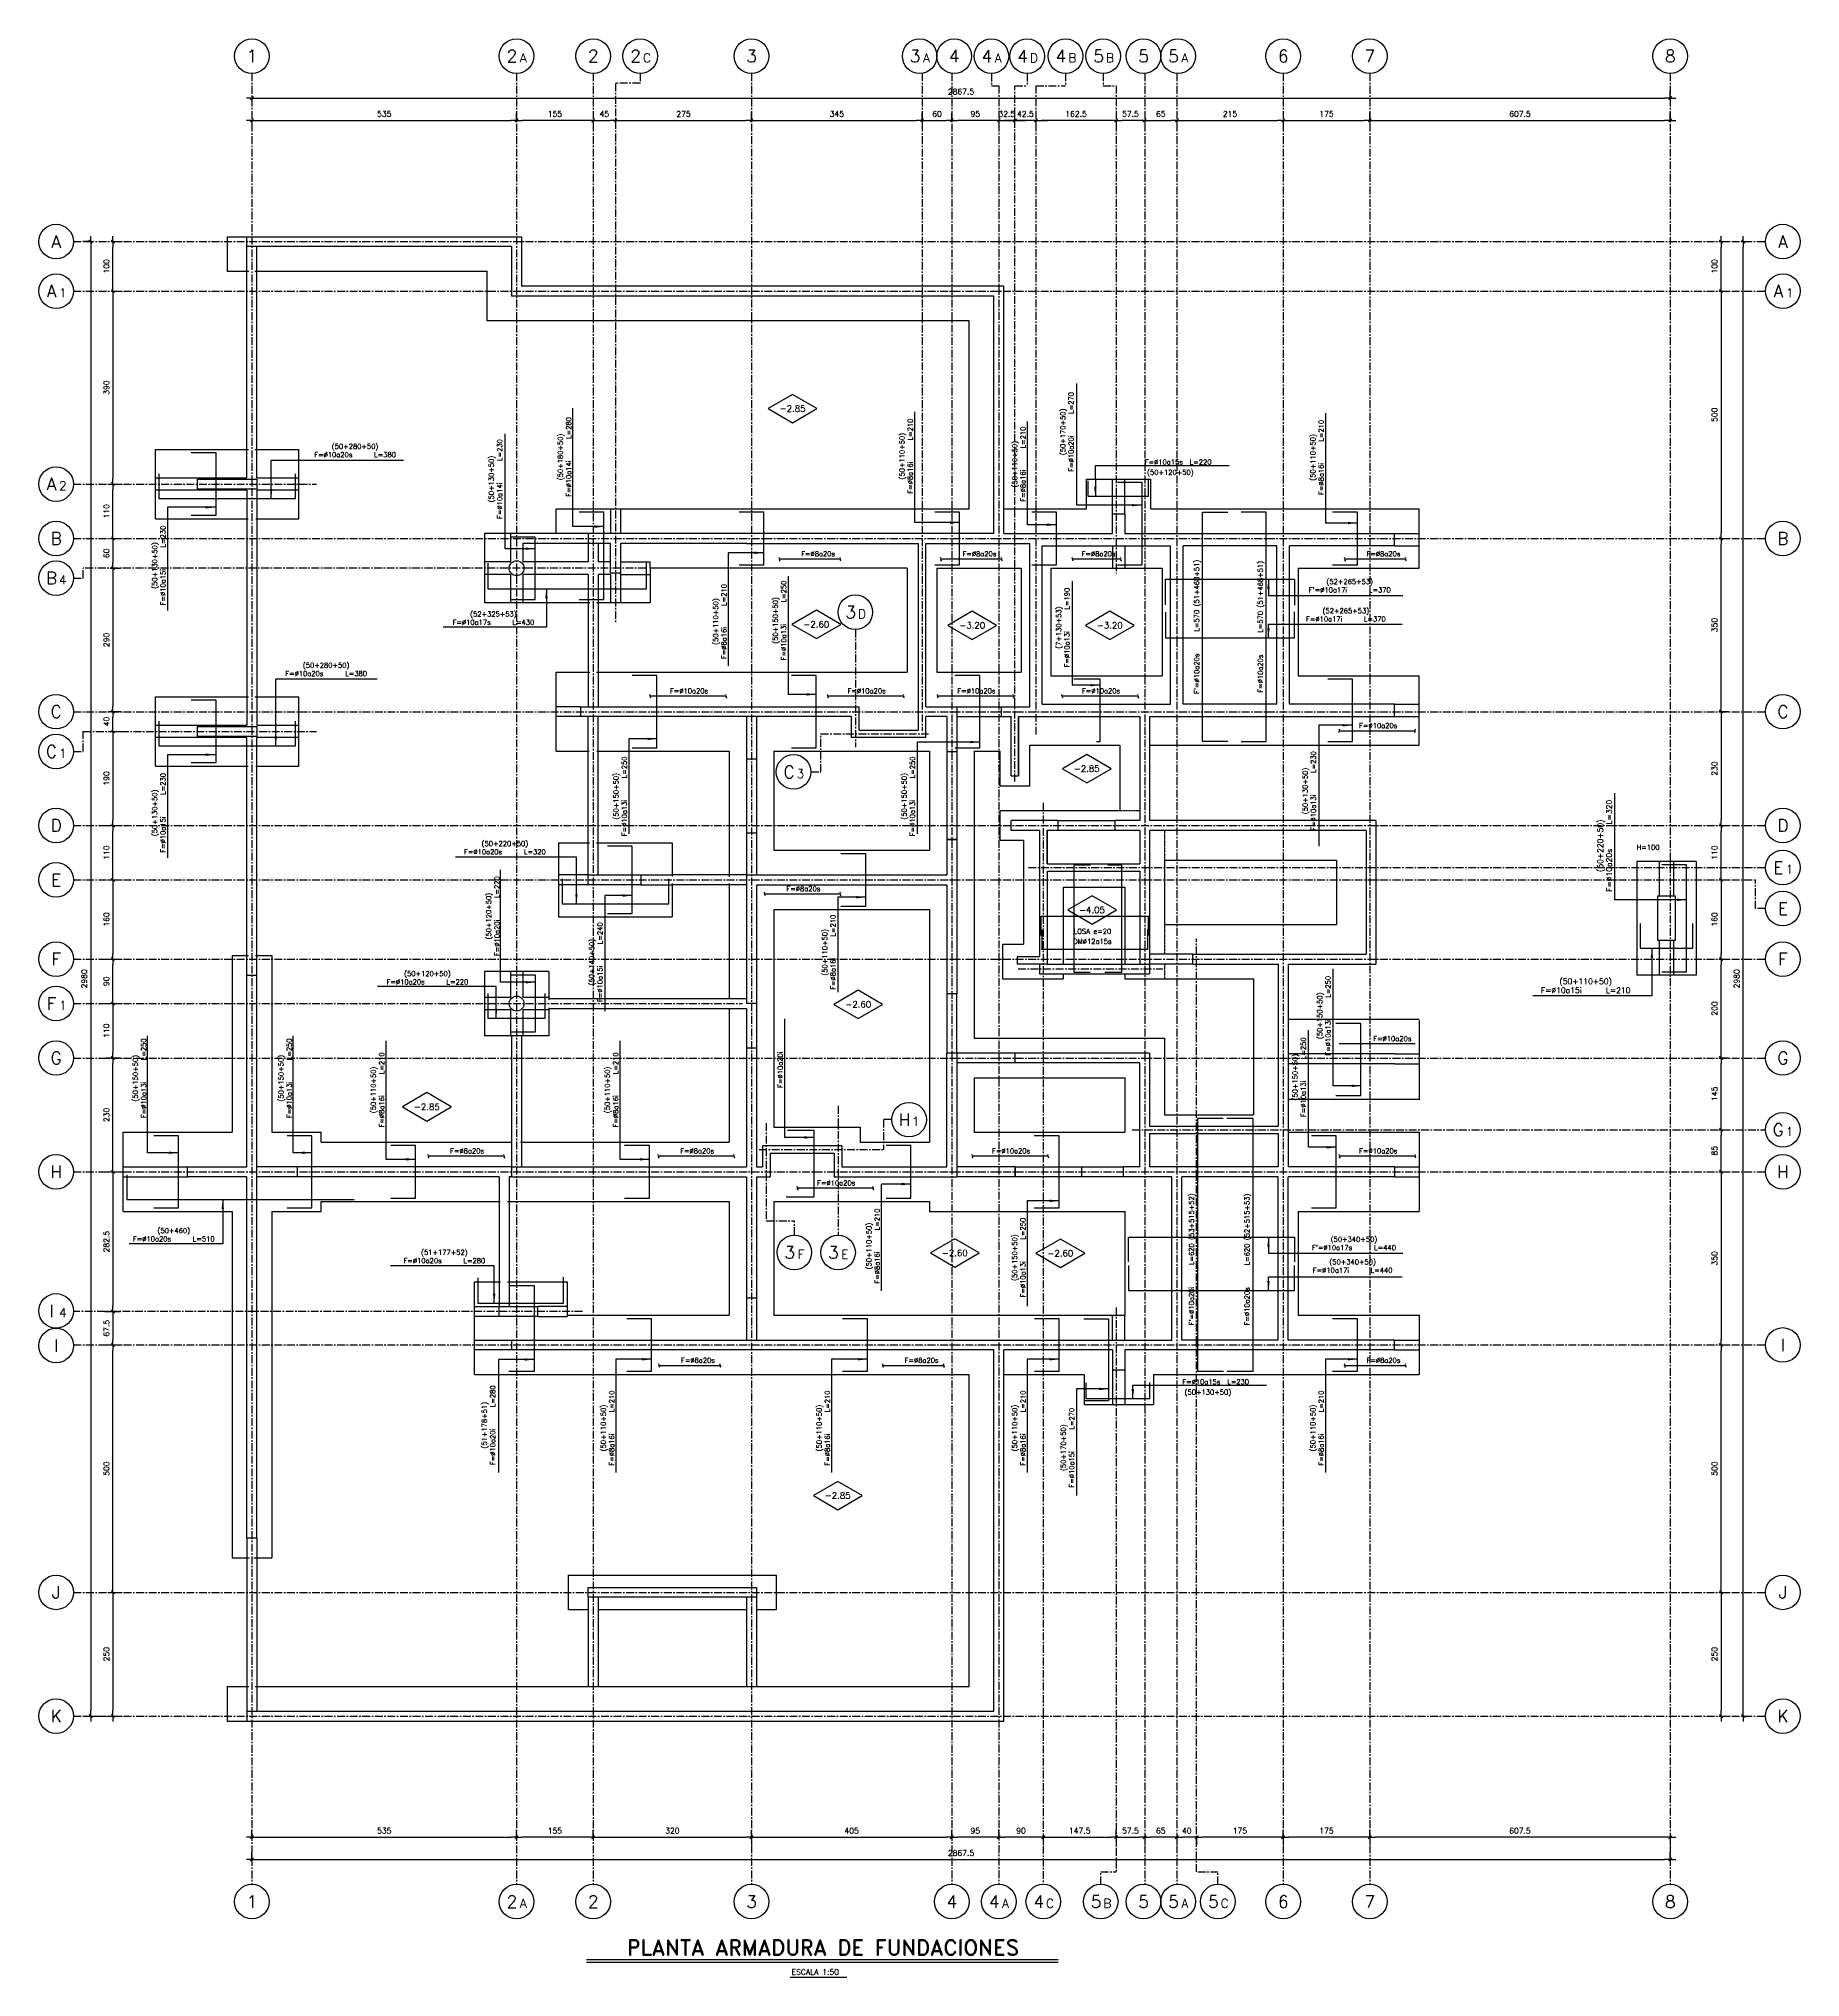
# Model space of a CAD drawing. Header units: millimetres. Extents: x -656631 to -653069, y 92820 to 96737.
import ezdxf
from ezdxf.enums import TextEntityAlignment as Align

# ---------------------------------------------------------------- set-up
doc = ezdxf.new("R2010")
doc.units = ezdxf.units.MM
doc.header["$LTSCALE"] = 0.5
for name, pattern in [('CENTER', [50.8, 31.75, -6.35, 6.35, -6.35]), ('DASHED', [0.75, 0.5, -0.25]), ('DASHED2', [0.375, 0.25, -0.125])]:
    doc.linetypes.add(name, pattern=pattern)
for name, color, linetype in [('A-LINEA 015', 6, 'Continuous'), ('BORDE DE LOSAS', 3, 'Continuous'), ('CONTORNOS', 3, 'Continuous'), ('COTAS', 5, 'Continuous'), ('EJES', 1, 'CENTER'), ('fe', 7, 'Continuous'), ('FUNDACIONES', 3, 'Continuous'), ('MUROS', 3, 'Continuous'), ('NIVELES', 3, 'Continuous'), ('revision', 1, 'Continuous'), ('SEG', 2, 'DASHED2'), ('SEGMENTOS1', 2, 'DASHED'), ('TEXTOS-SM', 3, 'Continuous'), ('TEXTOS1', 9, 'Continuous'), ('textos2', 2, 'Continuous'), ('VIGAS', 3, 'Continuous')]:
    doc.layers.add(name, color=color, linetype=linetype)
doc.styles.add('ROMAND', font='romand')
doc.styles.add('ROMANS', font='romans')
doc.styles.add('ROMANS0', font='romans.shx')
doc.styles.add('SIETE50', font='ROMAND.SHX', dxfattribs={"height": 31.5})
doc.dimstyles.new('ING-50', dxfattribs={"dimscale": 5, "dimtxt": 2.25, "dimasz": 2.25, "dimexe": 3, "dimexo": 0, "dimgap": 1.5, "dimtad": 1, "dimdec": 1, "dimzin": 12, "dimdsep": 46, "dimtxsty": 'ROMANS', "dimblk1": 'TICK1', "dimblk2": 'TICK1', "dimsah": 1, "dimcen": 0.09, "dimclrd": 2, "dimclre": 1, "dimclrt": 3, "dimadec": 1, "dimazin": 3, "dimtfac": 1, "dimtdec": 1, "dimtix": 1, "dimtmove": 2, "dimatfit": 3, "dimfxl": 3, "dimtolj": 1, "dimtzin": 12, "dimarcsym": 0})

# ---------------------------------------------------------------- blocks, each defined once
blk = doc.blocks.new('NIVEL')
at = {"layer": 'NIVELES', "color": 3, "linetype": 'Continuous'}
blk.add_lwpolyline([(-48.8, 12.3), (0.5, -16.4), (49.7, 12.3), (0.5, 41)], close=True, dxfattribs=at)
at = {"layer": 'NIVELES', "color": 3, "linetype": 'Continuous', "style": 'ROMANS'}
blk.add_attdef('%%P00.00', text='', height=12.7, dxfattribs=at).set_placement((0.4, 6), align=Align.CENTER)
blk = doc.blocks.new('EJE-1')
at = {"color": 3, "linetype": 'Continuous'}
blk.add_circle((0, 0), 35, dxfattribs=at)
at = {"color": 5, "linetype": 'Continuous', "style": 'ROMAND'}
blk.add_attdef('0', text='', height=25, dxfattribs=at).set_placement((0.2, 0), align=Align.MIDDLE)
blk = doc.blocks.new('eje-3')
at = {"color": 3, "linetype": 'Continuous'}
blk.add_circle((0, 0), 35, dxfattribs=at)
at = {"color": 5, "linetype": 'Continuous', "style": 'ROMAND'}
for height, p in [(25, (-9.2, 0)), (18, (13.7, -3.6))]:
    blk.add_attdef('0', text='', height=height, dxfattribs=at).set_placement(p, align=Align.MIDDLE)
blk = doc.blocks.new('TICK1')
at = {"color": 2}
for points in [[(0, 0), (-1, 0)], [(0, 0), (1, 0)]]:
    blk.add_lwpolyline(points, dxfattribs=at)
at = {"color": 2, "const_width": 0.2}
blk.add_lwpolyline([(-0.3, -0.3), (0.3, 0.3)], dxfattribs=at)
blk = doc.blocks.new('*D6')
at = {"layer": 'COTAS', "color": 1, "lineweight": -2}
for p, q in [((-654844.7, 96572.5), (-654844.7, 96587.5)), ((-654784.7, 96572.5), (-654784.7, 96587.5))]:
    blk.add_line(p, q, dxfattribs=at)
at = {"layer": 'COTAS', "color": 2, "lineweight": -2}
blk.add_line((-654833.5, 96572.5), (-654796, 96572.5), dxfattribs=at)
at = {"layer": 'Defpoints', "color": 0}
for p in [(-654844.7, 96572.5), (-654784.7, 96572.5), (-654784.7, 96572.5)]:
    blk.add_point(p, dxfattribs=at)
at = {"layer": 'COTAS', "color": 2, "lineweight": -2, "xscale": 11.25, "yscale": 11.25, "zscale": 11.25, "rotation": 180}
blk.add_blockref('TICK1', (-654844.7, 96572.5), dxfattribs=at)
at = {"layer": 'COTAS', "color": 2, "lineweight": -2, "xscale": 11.25, "yscale": 11.25, "zscale": 11.25}
blk.add_blockref('TICK1', (-654784.7, 96572.5), dxfattribs=at)
at = {"layer": 'COTAS', "color": 3, "insert": (-654814.7, 96585.6), "char_height": 11.25, "attachment_point": 5, "style": 'ROMANS'}
blk.add_mtext('\\A1;60', dxfattribs=at)
blk = doc.blocks.new('*D7')
at = {"layer": 'COTAS', "color": 1, "lineweight": -2}
for p, q in [((-654784.7, 96572.5), (-654784.7, 96587.5)), ((-654689.7, 96572.5), (-654689.7, 96557.5))]:
    blk.add_line(p, q, dxfattribs=at)
at = {"layer": 'COTAS', "color": 2, "lineweight": -2}
blk.add_line((-654701, 96572.5), (-654773.5, 96572.5), dxfattribs=at)
at = {"layer": 'Defpoints', "color": 0}
for p in [(-654784.7, 96572.5), (-654784.7, 96572.5), (-654689.7, 96572.5)]:
    blk.add_point(p, dxfattribs=at)
at = {"layer": 'COTAS', "color": 2, "lineweight": -2, "xscale": 11.25, "yscale": 11.25, "zscale": 11.25, "rotation": 180}
blk.add_blockref('TICK1', (-654784.7, 96572.5), dxfattribs=at)
at = {"layer": 'COTAS', "color": 2, "lineweight": -2, "xscale": 11.25, "yscale": 11.25, "zscale": 11.25}
blk.add_blockref('TICK1', (-654689.7, 96572.5), dxfattribs=at)
at = {"layer": 'COTAS', "color": 3, "insert": (-654737.2, 96585.6), "char_height": 11.25, "attachment_point": 5, "style": 'ROMANS'}
blk.add_mtext('\\A1;95', dxfattribs=at)
blk = doc.blocks.new('*D8')
at = {"layer": 'COTAS', "color": 1, "lineweight": -2}
for p, q in [((-654657.2, 96572.5), (-654657.2, 96587.5)), ((-654689.7, 96572.5), (-654689.7, 96557.5))]:
    blk.add_line(p, q, dxfattribs=at)
at = {"layer": 'COTAS', "color": 2, "lineweight": -2}
for p, q in [((-654701, 96572.5), (-654712.2, 96572.5)), ((-654689.7, 96572.5), (-654657.2, 96572.5)), ((-654646, 96572.5), (-654634.7, 96572.5))]:
    blk.add_line(p, q, dxfattribs=at)
at = {"layer": 'Defpoints', "color": 0}
for p in [(-654689.7, 96572.5), (-654657.2, 96572.5), (-654657.2, 96572.5)]:
    blk.add_point(p, dxfattribs=at)
at = {"layer": 'COTAS', "color": 2, "lineweight": -2, "xscale": 11.25, "yscale": 11.25, "zscale": 11.25}
blk.add_blockref('TICK1', (-654689.7, 96572.5), dxfattribs=at)
at = {"layer": 'COTAS', "color": 2, "lineweight": -2, "xscale": 11.25, "yscale": 11.25, "zscale": 11.25, "rotation": 180}
blk.add_blockref('TICK1', (-654657.2, 96572.5), dxfattribs=at)
at = {"layer": 'COTAS', "color": 3, "insert": (-654673.5, 96585.6), "char_height": 11.25, "attachment_point": 5, "style": 'ROMANS'}
blk.add_mtext('\\A1;32.5', dxfattribs=at)
blk = doc.blocks.new('*D9')
at = {"layer": 'COTAS', "color": 1, "lineweight": -2}
for p, q in [((-654452.2, 96572.5), (-654452.2, 96557.5)), ((-654394.7, 96572.5), (-654394.7, 96557.5))]:
    blk.add_line(p, q, dxfattribs=at)
at = {"layer": 'COTAS', "color": 2, "lineweight": -2}
blk.add_line((-654406, 96572.5), (-654441, 96572.5), dxfattribs=at)
at = {"layer": 'Defpoints', "color": 0}
for p in [(-654452.2, 96572.5), (-654452.2, 96572.5), (-654394.7, 96572.5)]:
    blk.add_point(p, dxfattribs=at)
at = {"layer": 'COTAS', "color": 2, "lineweight": -2, "xscale": 11.25, "yscale": 11.25, "zscale": 11.25, "rotation": 180}
blk.add_blockref('TICK1', (-654452.2, 96572.5), dxfattribs=at)
at = {"layer": 'COTAS', "color": 2, "lineweight": -2, "xscale": 11.25, "yscale": 11.25, "zscale": 11.25}
blk.add_blockref('TICK1', (-654394.7, 96572.5), dxfattribs=at)
at = {"layer": 'COTAS', "color": 3, "insert": (-654423.5, 96585.6), "char_height": 11.25, "attachment_point": 5, "style": 'ROMANS'}
blk.add_mtext('\\A1;57.5', dxfattribs=at)
blk = doc.blocks.new('*D10')
at = {"layer": 'COTAS', "color": 1, "lineweight": -2}
for p, q in [((-654394.7, 96572.5), (-654394.7, 96557.5)), ((-654329.7, 96572.5), (-654329.7, 96557.5))]:
    blk.add_line(p, q, dxfattribs=at)
at = {"layer": 'COTAS', "color": 2, "lineweight": -2}
blk.add_line((-654383.5, 96572.5), (-654341, 96572.5), dxfattribs=at)
at = {"layer": 'Defpoints', "color": 0}
for p in [(-654394.7, 96572.5), (-654329.7, 96572.5), (-654329.7, 96572.5)]:
    blk.add_point(p, dxfattribs=at)
at = {"layer": 'COTAS', "color": 2, "lineweight": -2, "xscale": 11.25, "yscale": 11.25, "zscale": 11.25, "rotation": 180}
blk.add_blockref('TICK1', (-654394.7, 96572.5), dxfattribs=at)
at = {"layer": 'COTAS', "color": 2, "lineweight": -2, "xscale": 11.25, "yscale": 11.25, "zscale": 11.25}
blk.add_blockref('TICK1', (-654329.7, 96572.5), dxfattribs=at)
at = {"layer": 'COTAS', "color": 3, "insert": (-654362.2, 96585.6), "char_height": 11.25, "attachment_point": 5, "style": 'ROMANS'}
blk.add_mtext('\\A1;65', dxfattribs=at)
blk = doc.blocks.new('*D11')
at = {"layer": 'COTAS', "color": 1, "lineweight": -2}
for p, q in [((-653939.7, 96572.5), (-653939.7, 96587.5)), ((-654114.7, 96572.5), (-654114.7, 96557.5))]:
    blk.add_line(p, q, dxfattribs=at)
at = {"layer": 'COTAS', "color": 2, "lineweight": -2}
blk.add_line((-654103.5, 96572.5), (-653951, 96572.5), dxfattribs=at)
at = {"layer": 'Defpoints', "color": 0}
for p in [(-654114.7, 96572.5), (-653939.7, 96572.5), (-653939.7, 96572.5)]:
    blk.add_point(p, dxfattribs=at)
at = {"layer": 'COTAS', "color": 2, "lineweight": -2, "xscale": 11.25, "yscale": 11.25, "zscale": 11.25, "rotation": 180}
blk.add_blockref('TICK1', (-654114.7, 96572.5), dxfattribs=at)
at = {"layer": 'COTAS', "color": 2, "lineweight": -2, "xscale": 11.25, "yscale": 11.25, "zscale": 11.25}
blk.add_blockref('TICK1', (-653939.7, 96572.5), dxfattribs=at)
at = {"layer": 'COTAS', "color": 3, "insert": (-654027.2, 96585.6), "char_height": 11.25, "attachment_point": 5, "style": 'ROMANS'}
blk.add_mtext('\\A1;175', dxfattribs=at)
blk = doc.blocks.new('*D12')
at = {"layer": 'COTAS', "color": 1, "lineweight": -2}
for p, q in [((-655664.7, 96572.5), (-655664.7, 96587.5)), ((-655509.7, 96572.5), (-655509.7, 96557.5))]:
    blk.add_line(p, q, dxfattribs=at)
at = {"layer": 'COTAS', "color": 2, "lineweight": -2}
blk.add_line((-655521, 96572.5), (-655653.5, 96572.5), dxfattribs=at)
at = {"layer": 'Defpoints', "color": 0}
for p in [(-655664.7, 96572.5), (-655664.7, 96572.5), (-655509.7, 96572.5)]:
    blk.add_point(p, dxfattribs=at)
at = {"layer": 'COTAS', "color": 2, "lineweight": -2, "xscale": 11.25, "yscale": 11.25, "zscale": 11.25, "rotation": 180}
blk.add_blockref('TICK1', (-655664.7, 96572.5), dxfattribs=at)
at = {"layer": 'COTAS', "color": 2, "lineweight": -2, "xscale": 11.25, "yscale": 11.25, "zscale": 11.25}
blk.add_blockref('TICK1', (-655509.7, 96572.5), dxfattribs=at)
at = {"layer": 'COTAS', "color": 3, "insert": (-655587.2, 96585.6), "char_height": 11.25, "attachment_point": 5, "style": 'ROMANS'}
blk.add_mtext('\\A1;155', dxfattribs=at)
blk = doc.blocks.new('*D13')
at = {"layer": 'COTAS', "color": 1, "lineweight": -2}
for p, q in [((-656199.7, 96617.5), (-656199.7, 96602.5)), ((-653332.2, 96617.5), (-653332.2, 96632.5))]:
    blk.add_line(p, q, dxfattribs=at)
at = {"layer": 'COTAS', "color": 2, "lineweight": -2}
blk.add_line((-656188.5, 96617.5), (-653343.5, 96617.5), dxfattribs=at)
at = {"layer": 'Defpoints', "color": 0}
for p in [(-656199.7, 96617.5), (-653332.2, 96617.5), (-653332.2, 96617.5)]:
    blk.add_point(p, dxfattribs=at)
at = {"layer": 'COTAS', "color": 2, "lineweight": -2, "xscale": 11.25, "yscale": 11.25, "zscale": 11.25, "rotation": 180}
blk.add_blockref('TICK1', (-656199.7, 96617.5), dxfattribs=at)
at = {"layer": 'COTAS', "color": 2, "lineweight": -2, "xscale": 11.25, "yscale": 11.25, "zscale": 11.25}
blk.add_blockref('TICK1', (-653332.2, 96617.5), dxfattribs=at)
at = {"layer": 'COTAS', "color": 3, "insert": (-654766, 96630.6), "char_height": 11.25, "attachment_point": 5, "style": 'ROMANS'}
blk.add_mtext('\\A1;2867.5', dxfattribs=at)
blk = doc.blocks.new('*D14')
at = {"layer": 'COTAS', "color": 1, "lineweight": -2}
for p, q in [((-655664.7, 96572.5), (-655664.7, 96587.5)), ((-656199.7, 96572.5), (-656199.7, 96557.5))]:
    blk.add_line(p, q, dxfattribs=at)
at = {"layer": 'COTAS', "color": 2, "lineweight": -2}
blk.add_line((-656188.5, 96572.5), (-655676, 96572.5), dxfattribs=at)
at = {"layer": 'Defpoints', "color": 0}
for p in [(-656199.7, 96572.5), (-655664.7, 96572.5), (-655664.7, 96572.5)]:
    blk.add_point(p, dxfattribs=at)
at = {"layer": 'COTAS', "color": 2, "lineweight": -2, "xscale": 11.25, "yscale": 11.25, "zscale": 11.25, "rotation": 180}
blk.add_blockref('TICK1', (-656199.7, 96572.5), dxfattribs=at)
at = {"layer": 'COTAS', "color": 2, "lineweight": -2, "xscale": 11.25, "yscale": 11.25, "zscale": 11.25}
blk.add_blockref('TICK1', (-655664.7, 96572.5), dxfattribs=at)
at = {"layer": 'COTAS', "color": 3, "insert": (-655932.2, 96585.6), "char_height": 11.25, "attachment_point": 5, "style": 'ROMANS'}
blk.add_mtext('\\A1;535', dxfattribs=at)
blk = doc.blocks.new('*D15')
at = {"layer": 'COTAS', "color": 1, "lineweight": -2}
for p, q in [((-653234, 96327.5), (-653214.5, 96327.5)), ((-653234, 96227.4), (-653214.5, 96227.4))]:
    blk.add_line(p, q, dxfattribs=at)
at = {"layer": 'COTAS', "color": 2, "lineweight": -2}
blk.add_line((-653229.5, 96238.7), (-653229.5, 96316.2), dxfattribs=at)
at = {"layer": 'Defpoints', "color": 0}
for p in [(-653234, 96327.5), (-653229.5, 96327.5), (-653234, 96227.4)]:
    blk.add_point(p, dxfattribs=at)
at = {"layer": 'COTAS', "color": 2, "lineweight": -2, "xscale": 11.25, "yscale": 11.25, "zscale": 11.25}
for p, rotation in [((-653229.5, 96327.5), 90), ((-653229.5, 96227.4), 270)]:
    blk.add_blockref('TICK1', p, dxfattribs=dict(at, rotation=rotation))
at = {"layer": 'COTAS', "color": 3, "insert": (-653242.7, 96277.5), "char_height": 11.25, "attachment_point": 5, "rotation": 90, "style": 'ROMANS'}
blk.add_mtext('\\A1;100', dxfattribs=at)
blk = doc.blocks.new('*D16')
at = {"layer": 'COTAS', "color": 1, "lineweight": -2}
for p, q in [((-653234, 96227.4), (-653214.5, 96227.4)), ((-653234, 95727.5), (-653214.5, 95727.5))]:
    blk.add_line(p, q, dxfattribs=at)
at = {"layer": 'COTAS', "color": 2, "lineweight": -2}
blk.add_line((-653229.5, 96216.2), (-653229.5, 95738.7), dxfattribs=at)
at = {"layer": 'Defpoints', "color": 0}
for p in [(-653234, 96227.4), (-653234, 95727.5), (-653229.5, 95727.5)]:
    blk.add_point(p, dxfattribs=at)
at = {"layer": 'COTAS', "color": 2, "lineweight": -2, "xscale": 11.25, "yscale": 11.25, "zscale": 11.25}
for p, rotation in [((-653229.5, 96227.4), 90), ((-653229.5, 95727.5), 270)]:
    blk.add_blockref('TICK1', p, dxfattribs=dict(at, rotation=rotation))
at = {"layer": 'COTAS', "color": 3, "insert": (-653242.7, 95977.5), "char_height": 11.25, "attachment_point": 5, "rotation": 90, "style": 'ROMANS'}
blk.add_mtext('\\A1;500', dxfattribs=at)
blk = doc.blocks.new('*D17')
at = {"layer": 'COTAS', "color": 1, "lineweight": -2}
for p, q in [((-653234, 95727.5), (-653214.5, 95727.5)), ((-653234, 95377.5), (-653214.5, 95377.5))]:
    blk.add_line(p, q, dxfattribs=at)
at = {"layer": 'COTAS', "color": 2, "lineweight": -2}
blk.add_line((-653229.5, 95388.7), (-653229.5, 95716.2), dxfattribs=at)
at = {"layer": 'Defpoints', "color": 0}
for p in [(-653234, 95727.5), (-653229.5, 95727.5), (-653234, 95377.5)]:
    blk.add_point(p, dxfattribs=at)
at = {"layer": 'COTAS', "color": 2, "lineweight": -2, "xscale": 11.25, "yscale": 11.25, "zscale": 11.25}
for p, rotation in [((-653229.5, 95727.5), 90), ((-653229.5, 95377.5), 270)]:
    blk.add_blockref('TICK1', p, dxfattribs=dict(at, rotation=rotation))
at = {"layer": 'COTAS', "color": 3, "insert": (-653242.7, 95552.5), "char_height": 11.25, "attachment_point": 5, "rotation": 90, "style": 'ROMANS'}
blk.add_mtext('\\A1;350', dxfattribs=at)
blk = doc.blocks.new('*D18')
at = {"layer": 'COTAS', "color": 1, "lineweight": -2}
for p, q in [((-653234, 95377.5), (-653214.5, 95377.5)), ((-653234, 95147.5), (-653214.5, 95147.5))]:
    blk.add_line(p, q, dxfattribs=at)
at = {"layer": 'COTAS', "color": 2, "lineweight": -2}
blk.add_line((-653229.5, 95366.2), (-653229.5, 95158.7), dxfattribs=at)
at = {"layer": 'Defpoints', "color": 0}
for p in [(-653234, 95377.5), (-653234, 95147.5), (-653229.5, 95147.5)]:
    blk.add_point(p, dxfattribs=at)
at = {"layer": 'COTAS', "color": 2, "lineweight": -2, "xscale": 11.25, "yscale": 11.25, "zscale": 11.25}
for p, rotation in [((-653229.5, 95377.5), 90), ((-653229.5, 95147.5), 270)]:
    blk.add_blockref('TICK1', p, dxfattribs=dict(at, rotation=rotation))
at = {"layer": 'COTAS', "color": 3, "insert": (-653242.7, 95262.5), "char_height": 11.25, "attachment_point": 5, "rotation": 90, "style": 'ROMANS'}
blk.add_mtext('\\A1;230', dxfattribs=at)
blk = doc.blocks.new('*D19')
at = {"layer": 'COTAS', "color": 1, "lineweight": -2}
for p, q in [((-653234, 95147.5), (-653214.5, 95147.5)), ((-653234, 95037.5), (-653214.5, 95037.5))]:
    blk.add_line(p, q, dxfattribs=at)
at = {"layer": 'COTAS', "color": 2, "lineweight": -2}
blk.add_line((-653229.5, 95048.7), (-653229.5, 95136.2), dxfattribs=at)
at = {"layer": 'Defpoints', "color": 0}
for p in [(-653234, 95147.5), (-653229.5, 95147.5), (-653234, 95037.5)]:
    blk.add_point(p, dxfattribs=at)
at = {"layer": 'COTAS', "color": 2, "lineweight": -2, "xscale": 11.25, "yscale": 11.25, "zscale": 11.25}
for p, rotation in [((-653229.5, 95147.5), 90), ((-653229.5, 95037.5), 270)]:
    blk.add_blockref('TICK1', p, dxfattribs=dict(at, rotation=rotation))
at = {"layer": 'COTAS', "color": 3, "insert": (-653242.7, 95092.5), "char_height": 11.25, "attachment_point": 5, "rotation": 90, "style": 'ROMANS'}
blk.add_mtext('\\A1;110', dxfattribs=at)
blk = doc.blocks.new('*D20')
at = {"layer": 'COTAS', "color": 1, "lineweight": -2}
for p, q in [((-653234, 95037.5), (-653214.5, 95037.5)), ((-653234, 94877.5), (-653214.5, 94877.5))]:
    blk.add_line(p, q, dxfattribs=at)
at = {"layer": 'COTAS', "color": 2, "lineweight": -2}
blk.add_line((-653229.5, 95026.2), (-653229.5, 94888.7), dxfattribs=at)
at = {"layer": 'Defpoints', "color": 0}
for p in [(-653234, 95037.5), (-653234, 94877.5), (-653229.5, 94877.5)]:
    blk.add_point(p, dxfattribs=at)
at = {"layer": 'COTAS', "color": 2, "lineweight": -2, "xscale": 11.25, "yscale": 11.25, "zscale": 11.25}
for p, rotation in [((-653229.5, 95037.5), 90), ((-653229.5, 94877.5), 270)]:
    blk.add_blockref('TICK1', p, dxfattribs=dict(at, rotation=rotation))
at = {"layer": 'COTAS', "color": 3, "insert": (-653242.7, 94957.5), "char_height": 11.25, "attachment_point": 5, "rotation": 90, "style": 'ROMANS'}
blk.add_mtext('\\A1;160', dxfattribs=at)
blk = doc.blocks.new('*D21')
at = {"layer": 'COTAS', "color": 1, "lineweight": -2}
for p, q in [((-653234, 94877.5), (-653214.5, 94877.5)), ((-653234, 94677.5), (-653214.5, 94677.5))]:
    blk.add_line(p, q, dxfattribs=at)
at = {"layer": 'COTAS', "color": 2, "lineweight": -2}
blk.add_line((-653229.5, 94688.7), (-653229.5, 94866.2), dxfattribs=at)
at = {"layer": 'Defpoints', "color": 0}
for p in [(-653234, 94877.5), (-653229.5, 94877.5), (-653234, 94677.5)]:
    blk.add_point(p, dxfattribs=at)
at = {"layer": 'COTAS', "color": 2, "lineweight": -2, "xscale": 11.25, "yscale": 11.25, "zscale": 11.25}
for p, rotation in [((-653229.5, 94877.5), 90), ((-653229.5, 94677.5), 270)]:
    blk.add_blockref('TICK1', p, dxfattribs=dict(at, rotation=rotation))
at = {"layer": 'COTAS', "color": 3, "insert": (-653242.7, 94777.5), "char_height": 11.25, "attachment_point": 5, "rotation": 90, "style": 'ROMANS'}
blk.add_mtext('\\A1;200', dxfattribs=at)
blk = doc.blocks.new('*D22')
at = {"layer": 'COTAS', "color": 1, "lineweight": -2}
for p, q in [((-653234, 94532.5), (-653214.5, 94532.5)), ((-653234, 94447.5), (-653214.5, 94447.5))]:
    blk.add_line(p, q, dxfattribs=at)
at = {"layer": 'COTAS', "color": 2, "lineweight": -2}
blk.add_line((-653229.5, 94458.7), (-653229.5, 94521.2), dxfattribs=at)
at = {"layer": 'Defpoints', "color": 0}
for p in [(-653234, 94532.5), (-653229.5, 94532.5), (-653234, 94447.5)]:
    blk.add_point(p, dxfattribs=at)
at = {"layer": 'COTAS', "color": 2, "lineweight": -2, "xscale": 11.25, "yscale": 11.25, "zscale": 11.25}
for p, rotation in [((-653229.5, 94532.5), 90), ((-653229.5, 94447.5), 270)]:
    blk.add_blockref('TICK1', p, dxfattribs=dict(at, rotation=rotation))
at = {"layer": 'COTAS', "color": 3, "insert": (-653242.7, 94490), "char_height": 11.25, "attachment_point": 5, "rotation": 90, "style": 'ROMANS'}
blk.add_mtext('\\A1;85', dxfattribs=at)
blk = doc.blocks.new('*D23')
at = {"layer": 'COTAS', "color": 1, "lineweight": -2}
for p, q in [((-653234, 94447.5), (-653214.5, 94447.5)), ((-653234, 94097.5), (-653214.5, 94097.5))]:
    blk.add_line(p, q, dxfattribs=at)
at = {"layer": 'COTAS', "color": 2, "lineweight": -2}
blk.add_line((-653229.5, 94436.2), (-653229.5, 94108.7), dxfattribs=at)
at = {"layer": 'Defpoints', "color": 0}
for p in [(-653234, 94447.5), (-653234, 94097.5), (-653229.5, 94097.5)]:
    blk.add_point(p, dxfattribs=at)
at = {"layer": 'COTAS', "color": 2, "lineweight": -2, "xscale": 11.25, "yscale": 11.25, "zscale": 11.25}
for p, rotation in [((-653229.5, 94447.5), 90), ((-653229.5, 94097.5), 270)]:
    blk.add_blockref('TICK1', p, dxfattribs=dict(at, rotation=rotation))
at = {"layer": 'COTAS', "color": 3, "insert": (-653242.7, 94272.5), "char_height": 11.25, "attachment_point": 5, "rotation": 90, "style": 'ROMANS'}
blk.add_mtext('\\A1;350', dxfattribs=at)
blk = doc.blocks.new('*D24')
at = {"layer": 'COTAS', "color": 1, "lineweight": -2}
for p, q in [((-653234, 94097.5), (-653214.5, 94097.5)), ((-653234, 93597.5), (-653214.5, 93597.5))]:
    blk.add_line(p, q, dxfattribs=at)
at = {"layer": 'COTAS', "color": 2, "lineweight": -2}
blk.add_line((-653229.5, 93608.7), (-653229.5, 94086.2), dxfattribs=at)
at = {"layer": 'Defpoints', "color": 0}
for p in [(-653234, 94097.5), (-653229.5, 94097.5), (-653234, 93597.5)]:
    blk.add_point(p, dxfattribs=at)
at = {"layer": 'COTAS', "color": 2, "lineweight": -2, "xscale": 11.25, "yscale": 11.25, "zscale": 11.25}
for p, rotation in [((-653229.5, 94097.5), 90), ((-653229.5, 93597.5), 270)]:
    blk.add_blockref('TICK1', p, dxfattribs=dict(at, rotation=rotation))
at = {"layer": 'COTAS', "color": 3, "insert": (-653242.7, 93847.5), "char_height": 11.25, "attachment_point": 5, "rotation": 90, "style": 'ROMANS'}
blk.add_mtext('\\A1;500', dxfattribs=at)
blk = doc.blocks.new('*D25')
at = {"layer": 'COTAS', "color": 1, "lineweight": -2}
for p, q in [((-653189, 96327.5), (-653169.5, 96327.5)), ((-653189, 93347.5), (-653169.5, 93347.5))]:
    blk.add_line(p, q, dxfattribs=at)
at = {"layer": 'COTAS', "color": 2, "lineweight": -2}
blk.add_line((-653184.5, 93358.7), (-653184.5, 96316.2), dxfattribs=at)
at = {"layer": 'Defpoints', "color": 0}
for p in [(-653189, 96327.5), (-653184.5, 96327.5), (-653189, 93347.5)]:
    blk.add_point(p, dxfattribs=at)
at = {"layer": 'COTAS', "color": 2, "lineweight": -2, "xscale": 11.25, "yscale": 11.25, "zscale": 11.25}
for p, rotation in [((-653184.5, 96327.5), 90), ((-653184.5, 93347.5), 270)]:
    blk.add_blockref('TICK1', p, dxfattribs=dict(at, rotation=rotation))
at = {"layer": 'COTAS', "color": 3, "insert": (-653197.7, 94837.5), "char_height": 11.25, "attachment_point": 5, "rotation": 90, "style": 'ROMANS'}
blk.add_mtext('\\A1;2980', dxfattribs=at)
blk = doc.blocks.new('*D26')
at = {"layer": 'COTAS', "color": 1, "lineweight": -2}
for p, q in [((-653234, 93597.5), (-653214.5, 93597.5)), ((-653234, 93347.5), (-653214.5, 93347.5))]:
    blk.add_line(p, q, dxfattribs=at)
at = {"layer": 'COTAS', "color": 2, "lineweight": -2}
blk.add_line((-653229.5, 93586.2), (-653229.5, 93358.7), dxfattribs=at)
at = {"layer": 'Defpoints', "color": 0}
for p in [(-653234, 93597.5), (-653234, 93347.5), (-653229.5, 93347.5)]:
    blk.add_point(p, dxfattribs=at)
at = {"layer": 'COTAS', "color": 2, "lineweight": -2, "xscale": 11.25, "yscale": 11.25, "zscale": 11.25}
for p, rotation in [((-653229.5, 93597.5), 90), ((-653229.5, 93347.5), 270)]:
    blk.add_blockref('TICK1', p, dxfattribs=dict(at, rotation=rotation))
at = {"layer": 'COTAS', "color": 3, "insert": (-653242.7, 93472.5), "char_height": 11.25, "attachment_point": 5, "rotation": 90, "style": 'ROMANS'}
blk.add_mtext('\\A1;250', dxfattribs=at)
blk = doc.blocks.new('*D27')
at = {"layer": 'COTAS', "color": 1, "lineweight": -2}
for p, q in [((-656199.7, 93102.5), (-656199.7, 93117.5)), ((-655664.7, 93102.5), (-655664.7, 93117.5))]:
    blk.add_line(p, q, dxfattribs=at)
at = {"layer": 'COTAS', "color": 2, "lineweight": -2}
blk.add_line((-656188.5, 93102.5), (-655676, 93102.5), dxfattribs=at)
at = {"layer": 'Defpoints', "color": 0}
for p in [(-656199.7, 93102.5), (-655664.7, 93102.5), (-655664.7, 93102.5)]:
    blk.add_point(p, dxfattribs=at)
at = {"layer": 'COTAS', "color": 2, "lineweight": -2, "xscale": 11.25, "yscale": 11.25, "zscale": 11.25, "rotation": 180}
blk.add_blockref('TICK1', (-656199.7, 93102.5), dxfattribs=at)
at = {"layer": 'COTAS', "color": 2, "lineweight": -2, "xscale": 11.25, "yscale": 11.25, "zscale": 11.25}
blk.add_blockref('TICK1', (-655664.7, 93102.5), dxfattribs=at)
at = {"layer": 'COTAS', "color": 3, "insert": (-655932.2, 93115.6), "char_height": 11.25, "attachment_point": 5, "style": 'ROMANS'}
blk.add_mtext('\\A1;535', dxfattribs=at)
blk = doc.blocks.new('*D28')
at = {"layer": 'COTAS', "color": 1, "lineweight": -2}
for p, q in [((-655664.7, 93102.5), (-655664.7, 93117.5)), ((-655509.7, 93102.5), (-655509.7, 93117.5))]:
    blk.add_line(p, q, dxfattribs=at)
at = {"layer": 'COTAS', "color": 2, "lineweight": -2}
blk.add_line((-655521, 93102.5), (-655653.5, 93102.5), dxfattribs=at)
at = {"layer": 'Defpoints', "color": 0}
for p in [(-655664.7, 93102.5), (-655664.7, 93102.5), (-655509.7, 93102.5)]:
    blk.add_point(p, dxfattribs=at)
at = {"layer": 'COTAS', "color": 2, "lineweight": -2, "xscale": 11.25, "yscale": 11.25, "zscale": 11.25, "rotation": 180}
blk.add_blockref('TICK1', (-655664.7, 93102.5), dxfattribs=at)
at = {"layer": 'COTAS', "color": 2, "lineweight": -2, "xscale": 11.25, "yscale": 11.25, "zscale": 11.25}
blk.add_blockref('TICK1', (-655509.7, 93102.5), dxfattribs=at)
at = {"layer": 'COTAS', "color": 3, "insert": (-655587.2, 93115.6), "char_height": 11.25, "attachment_point": 5, "style": 'ROMANS'}
blk.add_mtext('\\A1;155', dxfattribs=at)
blk = doc.blocks.new('*D29')
at = {"layer": 'COTAS', "color": 1, "lineweight": -2}
for p, q in [((-655189.7, 93102.5), (-655189.7, 93117.5)), ((-654784.7, 93102.5), (-654784.7, 93117.5))]:
    blk.add_line(p, q, dxfattribs=at)
at = {"layer": 'COTAS', "color": 2, "lineweight": -2}
blk.add_line((-655178.5, 93102.5), (-654796, 93102.5), dxfattribs=at)
at = {"layer": 'Defpoints', "color": 0}
for p in [(-655189.7, 93102.5), (-654784.7, 93102.5), (-654784.7, 93102.5)]:
    blk.add_point(p, dxfattribs=at)
at = {"layer": 'COTAS', "color": 2, "lineweight": -2, "xscale": 11.25, "yscale": 11.25, "zscale": 11.25, "rotation": 180}
blk.add_blockref('TICK1', (-655189.7, 93102.5), dxfattribs=at)
at = {"layer": 'COTAS', "color": 2, "lineweight": -2, "xscale": 11.25, "yscale": 11.25, "zscale": 11.25}
blk.add_blockref('TICK1', (-654784.7, 93102.5), dxfattribs=at)
at = {"layer": 'COTAS', "color": 3, "insert": (-654987.2, 93115.6), "char_height": 11.25, "attachment_point": 5, "style": 'ROMANS'}
blk.add_mtext('\\A1;405', dxfattribs=at)
blk = doc.blocks.new('*D30')
at = {"layer": 'COTAS', "color": 1, "lineweight": -2}
for p, q in [((-654784.7, 93102.5), (-654784.7, 93117.5)), ((-654689.7, 93102.5), (-654689.7, 93117.5))]:
    blk.add_line(p, q, dxfattribs=at)
at = {"layer": 'COTAS', "color": 2, "lineweight": -2}
blk.add_line((-654701, 93102.5), (-654773.5, 93102.5), dxfattribs=at)
at = {"layer": 'Defpoints', "color": 0}
for p in [(-654784.7, 93102.5), (-654784.7, 93102.5), (-654689.7, 93102.5)]:
    blk.add_point(p, dxfattribs=at)
at = {"layer": 'COTAS', "color": 2, "lineweight": -2, "xscale": 11.25, "yscale": 11.25, "zscale": 11.25, "rotation": 180}
blk.add_blockref('TICK1', (-654784.7, 93102.5), dxfattribs=at)
at = {"layer": 'COTAS', "color": 2, "lineweight": -2, "xscale": 11.25, "yscale": 11.25, "zscale": 11.25}
blk.add_blockref('TICK1', (-654689.7, 93102.5), dxfattribs=at)
at = {"layer": 'COTAS', "color": 3, "insert": (-654737.2, 93115.6), "char_height": 11.25, "attachment_point": 5, "style": 'ROMANS'}
blk.add_mtext('\\A1;95', dxfattribs=at)
blk = doc.blocks.new('*D31')
at = {"layer": 'COTAS', "color": 1, "lineweight": -2}
for p, q in [((-654452.2, 93102.5), (-654452.2, 93087.5)), ((-654394.7, 93102.5), (-654394.7, 93087.5))]:
    blk.add_line(p, q, dxfattribs=at)
at = {"layer": 'COTAS', "color": 2, "lineweight": -2}
blk.add_line((-654441, 93102.5), (-654406, 93102.5), dxfattribs=at)
at = {"layer": 'Defpoints', "color": 0}
for p in [(-654452.2, 93102.5), (-654394.7, 93102.5), (-654394.7, 93102.5)]:
    blk.add_point(p, dxfattribs=at)
at = {"layer": 'COTAS', "color": 2, "lineweight": -2, "xscale": 11.25, "yscale": 11.25, "zscale": 11.25, "rotation": 180}
blk.add_blockref('TICK1', (-654452.2, 93102.5), dxfattribs=at)
at = {"layer": 'COTAS', "color": 2, "lineweight": -2, "xscale": 11.25, "yscale": 11.25, "zscale": 11.25}
blk.add_blockref('TICK1', (-654394.7, 93102.5), dxfattribs=at)
at = {"layer": 'COTAS', "color": 3, "insert": (-654423.5, 93115.6), "char_height": 11.25, "attachment_point": 5, "style": 'ROMANS'}
blk.add_mtext('\\A1;57.5', dxfattribs=at)
blk = doc.blocks.new('*D32')
at = {"layer": 'COTAS', "color": 1, "lineweight": -2}
for p, q in [((-654394.7, 93102.5), (-654394.7, 93087.5)), ((-654329.7, 93102.5), (-654329.7, 93087.5))]:
    blk.add_line(p, q, dxfattribs=at)
at = {"layer": 'COTAS', "color": 2, "lineweight": -2}
blk.add_line((-654341, 93102.5), (-654383.5, 93102.5), dxfattribs=at)
at = {"layer": 'Defpoints', "color": 0}
for p in [(-654394.7, 93102.5), (-654394.7, 93102.5), (-654329.7, 93102.5)]:
    blk.add_point(p, dxfattribs=at)
at = {"layer": 'COTAS', "color": 2, "lineweight": -2, "xscale": 11.25, "yscale": 11.25, "zscale": 11.25, "rotation": 180}
blk.add_blockref('TICK1', (-654394.7, 93102.5), dxfattribs=at)
at = {"layer": 'COTAS', "color": 2, "lineweight": -2, "xscale": 11.25, "yscale": 11.25, "zscale": 11.25}
blk.add_blockref('TICK1', (-654329.7, 93102.5), dxfattribs=at)
at = {"layer": 'COTAS', "color": 3, "insert": (-654362.2, 93115.6), "char_height": 11.25, "attachment_point": 5, "style": 'ROMANS'}
blk.add_mtext('\\A1;65', dxfattribs=at)
blk = doc.blocks.new('*D33')
at = {"layer": 'COTAS', "color": 1, "lineweight": -2}
for p, q in [((-654114.7, 93102.5), (-654114.7, 93117.5)), ((-653939.7, 93102.5), (-653939.7, 93087.5))]:
    blk.add_line(p, q, dxfattribs=at)
at = {"layer": 'COTAS', "color": 2, "lineweight": -2}
blk.add_line((-653951, 93102.5), (-654103.5, 93102.5), dxfattribs=at)
at = {"layer": 'Defpoints', "color": 0}
for p in [(-654114.7, 93102.5), (-654114.7, 93102.5), (-653939.7, 93102.5)]:
    blk.add_point(p, dxfattribs=at)
at = {"layer": 'COTAS', "color": 2, "lineweight": -2, "xscale": 11.25, "yscale": 11.25, "zscale": 11.25, "rotation": 180}
blk.add_blockref('TICK1', (-654114.7, 93102.5), dxfattribs=at)
at = {"layer": 'COTAS', "color": 2, "lineweight": -2, "xscale": 11.25, "yscale": 11.25, "zscale": 11.25}
blk.add_blockref('TICK1', (-653939.7, 93102.5), dxfattribs=at)
at = {"layer": 'COTAS', "color": 3, "insert": (-654027.2, 93115.6), "char_height": 11.25, "attachment_point": 5, "style": 'ROMANS'}
blk.add_mtext('\\A1;175', dxfattribs=at)
blk = doc.blocks.new('*D34')
at = {"layer": 'COTAS', "color": 1, "lineweight": -2}
for p, q in [((-656199.7, 93057.5), (-656199.7, 93072.5)), ((-653332.2, 93057.5), (-653332.2, 93072.5))]:
    blk.add_line(p, q, dxfattribs=at)
at = {"layer": 'COTAS', "color": 2, "lineweight": -2}
blk.add_line((-656188.5, 93057.5), (-653343.5, 93057.5), dxfattribs=at)
at = {"layer": 'Defpoints', "color": 0}
for p in [(-656199.7, 93057.5), (-653332.2, 93057.5), (-653332.2, 93057.5)]:
    blk.add_point(p, dxfattribs=at)
at = {"layer": 'COTAS', "color": 2, "lineweight": -2, "xscale": 11.25, "yscale": 11.25, "zscale": 11.25, "rotation": 180}
blk.add_blockref('TICK1', (-656199.7, 93057.5), dxfattribs=at)
at = {"layer": 'COTAS', "color": 2, "lineweight": -2, "xscale": 11.25, "yscale": 11.25, "zscale": 11.25}
blk.add_blockref('TICK1', (-653332.2, 93057.5), dxfattribs=at)
at = {"layer": 'COTAS', "color": 3, "insert": (-654766, 93070.6), "char_height": 11.25, "attachment_point": 5, "style": 'ROMANS'}
blk.add_mtext('\\A1;2867.5', dxfattribs=at)
blk = doc.blocks.new('*D35')
at = {"layer": 'COTAS', "color": 1, "lineweight": -2}
for p, q in [((-656483, 96327.5), (-656465.7, 96327.5)), ((-656481.5, 96227.4), (-656465.7, 96227.4))]:
    blk.add_line(p, q, dxfattribs=at)
at = {"layer": 'COTAS', "color": 2, "lineweight": -2}
blk.add_line((-656480.7, 96238.7), (-656480.7, 96316.2), dxfattribs=at)
at = {"layer": 'Defpoints', "color": 0}
for p in [(-656483, 96327.5), (-656480.7, 96327.5), (-656481.5, 96227.4)]:
    blk.add_point(p, dxfattribs=at)
at = {"layer": 'COTAS', "color": 2, "lineweight": -2, "xscale": 11.25, "yscale": 11.25, "zscale": 11.25}
for p, rotation in [((-656480.7, 96327.5), 90), ((-656480.7, 96227.4), 270)]:
    blk.add_blockref('TICK1', p, dxfattribs=dict(at, rotation=rotation))
at = {"layer": 'COTAS', "color": 3, "insert": (-656493.8, 96277.5), "char_height": 11.25, "attachment_point": 5, "rotation": 90, "style": 'ROMANS'}
blk.add_mtext('\\A1;100', dxfattribs=at)
blk = doc.blocks.new('*D36')
at = {"layer": 'COTAS', "color": 1, "lineweight": -2}
for p, q in [((-656481.5, 96227.4), (-656465.7, 96227.4)), ((-656487.5, 95837.5), (-656465.7, 95837.5))]:
    blk.add_line(p, q, dxfattribs=at)
at = {"layer": 'COTAS', "color": 2, "lineweight": -2}
blk.add_line((-656480.7, 96216.2), (-656480.7, 95848.7), dxfattribs=at)
at = {"layer": 'Defpoints', "color": 0}
for p in [(-656481.5, 96227.4), (-656487.5, 95837.5), (-656480.7, 95837.5)]:
    blk.add_point(p, dxfattribs=at)
at = {"layer": 'COTAS', "color": 2, "lineweight": -2, "xscale": 11.25, "yscale": 11.25, "zscale": 11.25}
for p, rotation in [((-656480.7, 96227.4), 90), ((-656480.7, 95837.5), 270)]:
    blk.add_blockref('TICK1', p, dxfattribs=dict(at, rotation=rotation))
at = {"layer": 'COTAS', "color": 3, "insert": (-656493.8, 96032.5), "char_height": 11.25, "attachment_point": 5, "rotation": 90, "style": 'ROMANS'}
blk.add_mtext('\\A1;390', dxfattribs=at)
blk = doc.blocks.new('*D37')
at = {"layer": 'COTAS', "color": 1, "lineweight": -2}
for p, q in [((-656487.5, 95837.5), (-656465.7, 95837.5)), ((-656485.8, 95727.5), (-656465.7, 95727.5))]:
    blk.add_line(p, q, dxfattribs=at)
at = {"layer": 'COTAS', "color": 2, "lineweight": -2}
blk.add_line((-656480.7, 95738.7), (-656480.7, 95826.2), dxfattribs=at)
at = {"layer": 'Defpoints', "color": 0}
for p in [(-656487.5, 95837.5), (-656480.7, 95837.5), (-656485.8, 95727.5)]:
    blk.add_point(p, dxfattribs=at)
at = {"layer": 'COTAS', "color": 2, "lineweight": -2, "xscale": 11.25, "yscale": 11.25, "zscale": 11.25}
for p, rotation in [((-656480.7, 95837.5), 90), ((-656480.7, 95727.5), 270)]:
    blk.add_blockref('TICK1', p, dxfattribs=dict(at, rotation=rotation))
at = {"layer": 'COTAS', "color": 3, "insert": (-656493.8, 95782.5), "char_height": 11.25, "attachment_point": 5, "rotation": 90, "style": 'ROMANS'}
blk.add_mtext('\\A1;110', dxfattribs=at)
blk = doc.blocks.new('*D38')
at = {"layer": 'COTAS', "color": 1, "lineweight": -2}
for p, q in [((-656485.8, 95727.5), (-656465.7, 95727.5)), ((-656486.4, 95667.5), (-656465.7, 95667.5))]:
    blk.add_line(p, q, dxfattribs=at)
at = {"layer": 'COTAS', "color": 2, "lineweight": -2}
blk.add_line((-656480.7, 95716.2), (-656480.7, 95678.7), dxfattribs=at)
at = {"layer": 'Defpoints', "color": 0}
for p in [(-656485.8, 95727.5), (-656486.4, 95667.5), (-656480.7, 95667.5)]:
    blk.add_point(p, dxfattribs=at)
at = {"layer": 'COTAS', "color": 2, "lineweight": -2, "xscale": 11.25, "yscale": 11.25, "zscale": 11.25}
for p, rotation in [((-656480.7, 95727.5), 90), ((-656480.7, 95667.5), 270)]:
    blk.add_blockref('TICK1', p, dxfattribs=dict(at, rotation=rotation))
at = {"layer": 'COTAS', "color": 3, "insert": (-656493.8, 95697.5), "char_height": 11.25, "attachment_point": 5, "rotation": 90, "style": 'ROMANS'}
blk.add_mtext('\\A1;60', dxfattribs=at)
blk = doc.blocks.new('*D39')
at = {"layer": 'COTAS', "color": 1, "lineweight": -2}
for p, q in [((-656491.2, 95377.5), (-656465.7, 95377.5)), ((-656490.6, 95337.5), (-656465.7, 95337.5))]:
    blk.add_line(p, q, dxfattribs=at)
at = {"layer": 'COTAS', "color": 2, "lineweight": -2}
blk.add_line((-656480.7, 95348.7), (-656480.7, 95366.2), dxfattribs=at)
at = {"layer": 'Defpoints', "color": 0}
for p in [(-656491.2, 95377.5), (-656480.7, 95377.5), (-656490.6, 95337.5)]:
    blk.add_point(p, dxfattribs=at)
at = {"layer": 'COTAS', "color": 2, "lineweight": -2, "xscale": 11.25, "yscale": 11.25, "zscale": 11.25}
for p, rotation in [((-656480.7, 95377.5), 90), ((-656480.7, 95337.5), 270)]:
    blk.add_blockref('TICK1', p, dxfattribs=dict(at, rotation=rotation))
at = {"layer": 'COTAS', "color": 3, "insert": (-656493.8, 95357.5), "char_height": 11.25, "attachment_point": 5, "rotation": 90, "style": 'ROMANS'}
blk.add_mtext('\\A1;40', dxfattribs=at)
blk = doc.blocks.new('*D40')
at = {"layer": 'COTAS', "color": 1, "lineweight": -2}
for p, q in [((-656490.6, 95337.5), (-656465.7, 95337.5)), ((-656493.5, 95147.5), (-656465.7, 95147.5))]:
    blk.add_line(p, q, dxfattribs=at)
at = {"layer": 'COTAS', "color": 2, "lineweight": -2}
blk.add_line((-656480.7, 95326.2), (-656480.7, 95158.7), dxfattribs=at)
at = {"layer": 'Defpoints', "color": 0}
for p in [(-656490.6, 95337.5), (-656493.5, 95147.5), (-656480.7, 95147.5)]:
    blk.add_point(p, dxfattribs=at)
at = {"layer": 'COTAS', "color": 2, "lineweight": -2, "xscale": 11.25, "yscale": 11.25, "zscale": 11.25}
for p, rotation in [((-656480.7, 95337.5), 90), ((-656480.7, 95147.5), 270)]:
    blk.add_blockref('TICK1', p, dxfattribs=dict(at, rotation=rotation))
at = {"layer": 'COTAS', "color": 3, "insert": (-656493.8, 95242.5), "char_height": 11.25, "attachment_point": 5, "rotation": 90, "style": 'ROMANS'}
blk.add_mtext('\\A1;190', dxfattribs=at)
blk = doc.blocks.new('*D41')
at = {"layer": 'COTAS', "color": 1, "lineweight": -2}
for p, q in [((-656493.5, 95147.5), (-656465.7, 95147.5)), ((-656491.8, 95037.5), (-656465.7, 95037.5))]:
    blk.add_line(p, q, dxfattribs=at)
at = {"layer": 'COTAS', "color": 2, "lineweight": -2}
blk.add_line((-656480.7, 95048.7), (-656480.7, 95136.2), dxfattribs=at)
at = {"layer": 'Defpoints', "color": 0}
for p in [(-656493.5, 95147.5), (-656480.7, 95147.5), (-656491.8, 95037.5)]:
    blk.add_point(p, dxfattribs=at)
at = {"layer": 'COTAS', "color": 2, "lineweight": -2, "xscale": 11.25, "yscale": 11.25, "zscale": 11.25}
for p, rotation in [((-656480.7, 95147.5), 90), ((-656480.7, 95037.5), 270)]:
    blk.add_blockref('TICK1', p, dxfattribs=dict(at, rotation=rotation))
at = {"layer": 'COTAS', "color": 3, "insert": (-656493.8, 95092.5), "char_height": 11.25, "attachment_point": 5, "rotation": 90, "style": 'ROMANS'}
blk.add_mtext('\\A1;110', dxfattribs=at)
blk = doc.blocks.new('*D42')
at = {"layer": 'COTAS', "color": 1, "lineweight": -2}
for p, q in [((-656491.8, 95037.5), (-656465.7, 95037.5)), ((-656494.3, 94877.5), (-656465.7, 94877.5))]:
    blk.add_line(p, q, dxfattribs=at)
at = {"layer": 'COTAS', "color": 2, "lineweight": -2}
blk.add_line((-656480.7, 95026.2), (-656480.7, 94888.7), dxfattribs=at)
at = {"layer": 'Defpoints', "color": 0}
for p in [(-656491.8, 95037.5), (-656494.3, 94877.5), (-656480.7, 94877.5)]:
    blk.add_point(p, dxfattribs=at)
at = {"layer": 'COTAS', "color": 2, "lineweight": -2, "xscale": 11.25, "yscale": 11.25, "zscale": 11.25}
for p, rotation in [((-656480.7, 95037.5), 90), ((-656480.7, 94877.5), 270)]:
    blk.add_blockref('TICK1', p, dxfattribs=dict(at, rotation=rotation))
at = {"layer": 'COTAS', "color": 3, "insert": (-656493.8, 94957.5), "char_height": 11.25, "attachment_point": 5, "rotation": 90, "style": 'ROMANS'}
blk.add_mtext('\\A1;160', dxfattribs=at)
blk = doc.blocks.new('*D43')
at = {"layer": 'COTAS', "color": 1, "lineweight": -2}
for p, q in [((-656494.3, 94877.5), (-656465.7, 94877.5)), ((-656492.9, 94787.5), (-656465.7, 94787.5))]:
    blk.add_line(p, q, dxfattribs=at)
at = {"layer": 'COTAS', "color": 2, "lineweight": -2}
blk.add_line((-656480.7, 94798.7), (-656480.7, 94866.2), dxfattribs=at)
at = {"layer": 'Defpoints', "color": 0}
for p in [(-656494.3, 94877.5), (-656480.7, 94877.5), (-656492.9, 94787.5)]:
    blk.add_point(p, dxfattribs=at)
at = {"layer": 'COTAS', "color": 2, "lineweight": -2, "xscale": 11.25, "yscale": 11.25, "zscale": 11.25}
for p, rotation in [((-656480.7, 94877.5), 90), ((-656480.7, 94787.5), 270)]:
    blk.add_blockref('TICK1', p, dxfattribs=dict(at, rotation=rotation))
at = {"layer": 'COTAS', "color": 3, "insert": (-656493.8, 94832.5), "char_height": 11.25, "attachment_point": 5, "rotation": 90, "style": 'ROMANS'}
blk.add_mtext('\\A1;90', dxfattribs=at)
blk = doc.blocks.new('*D44')
at = {"layer": 'COTAS', "color": 1, "lineweight": -2}
for p, q in [((-656492.9, 94787.5), (-656465.7, 94787.5)), ((-656494.6, 94677.5), (-656465.7, 94677.5))]:
    blk.add_line(p, q, dxfattribs=at)
at = {"layer": 'COTAS', "color": 2, "lineweight": -2}
blk.add_line((-656480.7, 94776.2), (-656480.7, 94688.7), dxfattribs=at)
at = {"layer": 'Defpoints', "color": 0}
for p in [(-656492.9, 94787.5), (-656494.6, 94677.5), (-656480.7, 94677.5)]:
    blk.add_point(p, dxfattribs=at)
at = {"layer": 'COTAS', "color": 2, "lineweight": -2, "xscale": 11.25, "yscale": 11.25, "zscale": 11.25}
for p, rotation in [((-656480.7, 94787.5), 90), ((-656480.7, 94677.5), 270)]:
    blk.add_blockref('TICK1', p, dxfattribs=dict(at, rotation=rotation))
at = {"layer": 'COTAS', "color": 3, "insert": (-656493.8, 94732.5), "char_height": 11.25, "attachment_point": 5, "rotation": 90, "style": 'ROMANS'}
blk.add_mtext('\\A1;110', dxfattribs=at)
blk = doc.blocks.new('*D45')
at = {"layer": 'COTAS', "color": 1, "lineweight": -2}
for p, q in [((-656494.6, 94677.5), (-656465.7, 94677.5)), ((-656491, 94447.5), (-656465.7, 94447.5))]:
    blk.add_line(p, q, dxfattribs=at)
at = {"layer": 'COTAS', "color": 2, "lineweight": -2}
blk.add_line((-656480.7, 94458.7), (-656480.7, 94666.2), dxfattribs=at)
at = {"layer": 'Defpoints', "color": 0}
for p in [(-656494.6, 94677.5), (-656480.7, 94677.5), (-656491, 94447.5)]:
    blk.add_point(p, dxfattribs=at)
at = {"layer": 'COTAS', "color": 2, "lineweight": -2, "xscale": 11.25, "yscale": 11.25, "zscale": 11.25}
for p, rotation in [((-656480.7, 94677.5), 90), ((-656480.7, 94447.5), 270)]:
    blk.add_blockref('TICK1', p, dxfattribs=dict(at, rotation=rotation))
at = {"layer": 'COTAS', "color": 3, "insert": (-656493.8, 94562.5), "char_height": 11.25, "attachment_point": 5, "rotation": 90, "style": 'ROMANS'}
blk.add_mtext('\\A1;230', dxfattribs=at)
blk = doc.blocks.new('*D46')
at = {"layer": 'COTAS', "color": 1, "lineweight": -2}
for p, q in [((-656495.4, 94165), (-656465.7, 94165)), ((-656496.4, 94097.5), (-656465.7, 94097.5))]:
    blk.add_line(p, q, dxfattribs=at)
at = {"layer": 'COTAS', "color": 2, "lineweight": -2}
blk.add_line((-656480.7, 94153.7), (-656480.7, 94108.7), dxfattribs=at)
at = {"layer": 'Defpoints', "color": 0}
for p in [(-656495.4, 94165), (-656496.4, 94097.5), (-656480.7, 94097.5)]:
    blk.add_point(p, dxfattribs=at)
at = {"layer": 'COTAS', "color": 2, "lineweight": -2, "xscale": 11.25, "yscale": 11.25, "zscale": 11.25}
for p, rotation in [((-656480.7, 94165), 90), ((-656480.7, 94097.5), 270)]:
    blk.add_blockref('TICK1', p, dxfattribs=dict(at, rotation=rotation))
at = {"layer": 'COTAS', "color": 3, "insert": (-656493.8, 94131.2), "char_height": 11.25, "attachment_point": 5, "rotation": 90, "style": 'ROMANS'}
blk.add_mtext('\\A1;67.5', dxfattribs=at)
blk = doc.blocks.new('*D47')
at = {"layer": 'COTAS', "color": 1, "lineweight": -2}
for p, q in [((-656496.4, 94097.5), (-656465.7, 94097.5)), ((-656488.7, 93597.5), (-656465.7, 93597.5))]:
    blk.add_line(p, q, dxfattribs=at)
at = {"layer": 'COTAS', "color": 2, "lineweight": -2}
blk.add_line((-656480.7, 93608.7), (-656480.7, 94086.2), dxfattribs=at)
at = {"layer": 'Defpoints', "color": 0}
for p in [(-656496.4, 94097.5), (-656480.7, 94097.5), (-656488.7, 93597.5)]:
    blk.add_point(p, dxfattribs=at)
at = {"layer": 'COTAS', "color": 2, "lineweight": -2, "xscale": 11.25, "yscale": 11.25, "zscale": 11.25}
for p, rotation in [((-656480.7, 94097.5), 90), ((-656480.7, 93597.5), 270)]:
    blk.add_blockref('TICK1', p, dxfattribs=dict(at, rotation=rotation))
at = {"layer": 'COTAS', "color": 3, "insert": (-656493.8, 93847.5), "char_height": 11.25, "attachment_point": 5, "rotation": 90, "style": 'ROMANS'}
blk.add_mtext('\\A1;500', dxfattribs=at)
blk = doc.blocks.new('*D48')
at = {"layer": 'COTAS', "color": 1, "lineweight": -2}
for p, q in [((-656488.7, 93597.5), (-656465.7, 93597.5)), ((-656492.6, 93347.5), (-656465.7, 93347.5))]:
    blk.add_line(p, q, dxfattribs=at)
at = {"layer": 'COTAS', "color": 2, "lineweight": -2}
blk.add_line((-656480.7, 93586.2), (-656480.7, 93358.7), dxfattribs=at)
at = {"layer": 'Defpoints', "color": 0}
for p in [(-656488.7, 93597.5), (-656492.6, 93347.5), (-656480.7, 93347.5)]:
    blk.add_point(p, dxfattribs=at)
at = {"layer": 'COTAS', "color": 2, "lineweight": -2, "xscale": 11.25, "yscale": 11.25, "zscale": 11.25}
for p, rotation in [((-656480.7, 93597.5), 90), ((-656480.7, 93347.5), 270)]:
    blk.add_blockref('TICK1', p, dxfattribs=dict(at, rotation=rotation))
at = {"layer": 'COTAS', "color": 3, "insert": (-656493.8, 93472.5), "char_height": 11.25, "attachment_point": 5, "rotation": 90, "style": 'ROMANS'}
blk.add_mtext('\\A1;250', dxfattribs=at)
blk = doc.blocks.new('*D49')
at = {"layer": 'COTAS', "color": 1, "lineweight": -2}
for p, q in [((-656525, 96327.5), (-656540.7, 96327.5)), ((-656537.6, 93347.5), (-656510.7, 93347.5))]:
    blk.add_line(p, q, dxfattribs=at)
at = {"layer": 'COTAS', "color": 2, "lineweight": -2}
blk.add_line((-656525.7, 96316.2), (-656525.7, 93358.7), dxfattribs=at)
at = {"layer": 'Defpoints', "color": 0}
for p in [(-656525, 96327.5), (-656537.6, 93347.5), (-656525.7, 93347.5)]:
    blk.add_point(p, dxfattribs=at)
at = {"layer": 'COTAS', "color": 2, "lineweight": -2, "xscale": 11.25, "yscale": 11.25, "zscale": 11.25}
for p, rotation in [((-656525.7, 96327.5), 90), ((-656525.7, 93347.5), 270)]:
    blk.add_blockref('TICK1', p, dxfattribs=dict(at, rotation=rotation))
at = {"layer": 'COTAS', "color": 3, "insert": (-656538.8, 94837.5), "char_height": 11.25, "attachment_point": 5, "rotation": 90, "style": 'ROMANS'}
blk.add_mtext('\\A1;2980', dxfattribs=at)
blk = doc.blocks.new('*D50')
at = {"layer": 'COTAS', "color": 1, "lineweight": -2}
for p, q in [((-654329.7, 93102.5), (-654329.7, 93087.5)), ((-654289.7, 93102.5), (-654289.7, 93087.5))]:
    blk.add_line(p, q, dxfattribs=at)
at = {"layer": 'COTAS', "color": 2, "lineweight": -2}
blk.add_line((-654301, 93102.5), (-654318.5, 93102.5), dxfattribs=at)
at = {"layer": 'Defpoints', "color": 0}
for p in [(-654329.7, 93102.5), (-654329.7, 93102.5), (-654289.7, 93102.5)]:
    blk.add_point(p, dxfattribs=at)
at = {"layer": 'COTAS', "color": 2, "lineweight": -2, "xscale": 11.25, "yscale": 11.25, "zscale": 11.25, "rotation": 180}
blk.add_blockref('TICK1', (-654329.7, 93102.5), dxfattribs=at)
at = {"layer": 'COTAS', "color": 2, "lineweight": -2, "xscale": 11.25, "yscale": 11.25, "zscale": 11.25}
blk.add_blockref('TICK1', (-654289.7, 93102.5), dxfattribs=at)
at = {"layer": 'COTAS', "color": 3, "insert": (-654309.7, 93115.6), "char_height": 11.25, "attachment_point": 5, "style": 'ROMANS'}
blk.add_mtext('\\A1;40', dxfattribs=at)
blk = doc.blocks.new('*D51')
at = {"layer": 'COTAS', "color": 1, "lineweight": -2}
for p, q in [((-654329.7, 96572.5), (-654329.7, 96557.5)), ((-654114.7, 96572.5), (-654114.7, 96557.5))]:
    blk.add_line(p, q, dxfattribs=at)
at = {"layer": 'COTAS', "color": 2, "lineweight": -2}
blk.add_line((-654318.5, 96572.5), (-654126, 96572.5), dxfattribs=at)
at = {"layer": 'Defpoints', "color": 0}
for p in [(-654329.7, 96572.5), (-654114.7, 96572.5), (-654114.7, 96572.5)]:
    blk.add_point(p, dxfattribs=at)
at = {"layer": 'COTAS', "color": 2, "lineweight": -2, "xscale": 11.25, "yscale": 11.25, "zscale": 11.25, "rotation": 180}
blk.add_blockref('TICK1', (-654329.7, 96572.5), dxfattribs=at)
at = {"layer": 'COTAS', "color": 2, "lineweight": -2, "xscale": 11.25, "yscale": 11.25, "zscale": 11.25}
blk.add_blockref('TICK1', (-654114.7, 96572.5), dxfattribs=at)
at = {"layer": 'COTAS', "color": 3, "insert": (-654222.2, 96585.6), "char_height": 11.25, "attachment_point": 5, "style": 'ROMANS'}
blk.add_mtext('\\A1;215', dxfattribs=at)
blk = doc.blocks.new('*D52')
at = {"layer": 'COTAS', "color": 1, "lineweight": -2}
for p, q in [((-654614.7, 96572.5), (-654614.7, 96557.5)), ((-654452.2, 96572.5), (-654452.2, 96557.5))]:
    blk.add_line(p, q, dxfattribs=at)
at = {"layer": 'COTAS', "color": 2, "lineweight": -2}
blk.add_line((-654463.5, 96572.5), (-654603.5, 96572.5), dxfattribs=at)
at = {"layer": 'Defpoints', "color": 0}
for p in [(-654614.7, 96572.5), (-654614.7, 96572.5), (-654452.2, 96572.5)]:
    blk.add_point(p, dxfattribs=at)
at = {"layer": 'COTAS', "color": 2, "lineweight": -2, "xscale": 11.25, "yscale": 11.25, "zscale": 11.25, "rotation": 180}
blk.add_blockref('TICK1', (-654614.7, 96572.5), dxfattribs=at)
at = {"layer": 'COTAS', "color": 2, "lineweight": -2, "xscale": 11.25, "yscale": 11.25, "zscale": 11.25}
blk.add_blockref('TICK1', (-654452.2, 96572.5), dxfattribs=at)
at = {"layer": 'COTAS', "color": 3, "insert": (-654533.5, 96585.6), "char_height": 11.25, "attachment_point": 5, "style": 'ROMANS'}
blk.add_mtext('\\A1;162.5', dxfattribs=at)
blk = doc.blocks.new('*D53')
at = {"layer": 'COTAS', "color": 1, "lineweight": -2}
for p, q in [((-654599.7, 93102.5), (-654599.7, 93087.5)), ((-654452.2, 93102.5), (-654452.2, 93117.5))]:
    blk.add_line(p, q, dxfattribs=at)
at = {"layer": 'COTAS', "color": 2, "lineweight": -2}
blk.add_line((-654588.5, 93102.5), (-654463.5, 93102.5), dxfattribs=at)
at = {"layer": 'Defpoints', "color": 0}
for p in [(-654599.7, 93102.5), (-654452.2, 93102.5), (-654452.2, 93102.5)]:
    blk.add_point(p, dxfattribs=at)
at = {"layer": 'COTAS', "color": 2, "lineweight": -2, "xscale": 11.25, "yscale": 11.25, "zscale": 11.25, "rotation": 180}
blk.add_blockref('TICK1', (-654599.7, 93102.5), dxfattribs=at)
at = {"layer": 'COTAS', "color": 2, "lineweight": -2, "xscale": 11.25, "yscale": 11.25, "zscale": 11.25}
blk.add_blockref('TICK1', (-654452.2, 93102.5), dxfattribs=at)
at = {"layer": 'COTAS', "color": 3, "insert": (-654526, 93115.6), "char_height": 11.25, "attachment_point": 5, "style": 'ROMANS'}
blk.add_mtext('\\A1;147.5', dxfattribs=at)
blk = doc.blocks.new('*D54')
at = {"layer": 'COTAS', "color": 1, "lineweight": -2}
for p, q in [((-656485.2, 95667.5), (-656465.7, 95667.5)), ((-656489.9, 95377.5), (-656465.7, 95377.5))]:
    blk.add_line(p, q, dxfattribs=at)
at = {"layer": 'COTAS', "color": 2, "lineweight": -2}
blk.add_line((-656480.7, 95656.2), (-656480.7, 95388.7), dxfattribs=at)
at = {"layer": 'Defpoints', "color": 0}
for p in [(-656485.2, 95667.5), (-656489.9, 95377.5), (-656480.7, 95377.5)]:
    blk.add_point(p, dxfattribs=at)
at = {"layer": 'COTAS', "color": 2, "lineweight": -2, "xscale": 11.25, "yscale": 11.25, "zscale": 11.25}
for p, rotation in [((-656480.7, 95667.5), 90), ((-656480.7, 95377.5), 270)]:
    blk.add_blockref('TICK1', p, dxfattribs=dict(at, rotation=rotation))
at = {"layer": 'COTAS', "color": 3, "insert": (-656493.8, 95522.5), "char_height": 11.25, "attachment_point": 5, "rotation": 90, "style": 'ROMANS'}
blk.add_mtext('\\A1;290', dxfattribs=at)
blk = doc.blocks.new('*D55')
at = {"layer": 'COTAS', "color": 1, "lineweight": -2}
for p, q in [((-655509.7, 93102.5), (-655509.7, 93117.5)), ((-655189.7, 93102.5), (-655189.7, 93087.5))]:
    blk.add_line(p, q, dxfattribs=at)
at = {"layer": 'COTAS', "color": 2, "lineweight": -2}
blk.add_line((-655498.5, 93102.5), (-655201, 93102.5), dxfattribs=at)
at = {"layer": 'Defpoints', "color": 0}
for p in [(-655509.7, 93102.5), (-655189.7, 93102.5), (-655189.7, 93102.5)]:
    blk.add_point(p, dxfattribs=at)
at = {"layer": 'COTAS', "color": 2, "lineweight": -2, "xscale": 11.25, "yscale": 11.25, "zscale": 11.25, "rotation": 180}
blk.add_blockref('TICK1', (-655509.7, 93102.5), dxfattribs=at)
at = {"layer": 'COTAS', "color": 2, "lineweight": -2, "xscale": 11.25, "yscale": 11.25, "zscale": 11.25}
blk.add_blockref('TICK1', (-655189.7, 93102.5), dxfattribs=at)
at = {"layer": 'COTAS', "color": 3, "insert": (-655349.7, 93115.6), "char_height": 11.25, "attachment_point": 5, "style": 'ROMANS'}
blk.add_mtext('\\A1;320', dxfattribs=at)
blk = doc.blocks.new('*D56')
at = {"layer": 'COTAS', "color": 1, "lineweight": -2}
for p, q in [((-655509.7, 96572.5), (-655509.7, 96557.5)), ((-655464.7, 96572.5), (-655464.7, 96557.5))]:
    blk.add_line(p, q, dxfattribs=at)
at = {"layer": 'COTAS', "color": 2, "lineweight": -2}
blk.add_line((-655498.5, 96572.5), (-655476, 96572.5), dxfattribs=at)
at = {"layer": 'Defpoints', "color": 0}
for p in [(-655509.7, 96572.5), (-655464.7, 96572.5), (-655464.7, 96572.5)]:
    blk.add_point(p, dxfattribs=at)
at = {"layer": 'COTAS', "color": 2, "lineweight": -2, "xscale": 11.25, "yscale": 11.25, "zscale": 11.25, "rotation": 180}
blk.add_blockref('TICK1', (-655509.7, 96572.5), dxfattribs=at)
at = {"layer": 'COTAS', "color": 2, "lineweight": -2, "xscale": 11.25, "yscale": 11.25, "zscale": 11.25}
blk.add_blockref('TICK1', (-655464.7, 96572.5), dxfattribs=at)
at = {"layer": 'COTAS', "color": 3, "insert": (-655487.2, 96585.6), "char_height": 11.25, "attachment_point": 5, "style": 'ROMANS'}
blk.add_mtext('\\A1;45', dxfattribs=at)
blk = doc.blocks.new('*D57')
at = {"layer": 'COTAS', "color": 1, "lineweight": -2}
for p, q in [((-654689.7, 93102.5), (-654689.7, 93117.5)), ((-654599.7, 93102.5), (-654599.7, 93087.5))]:
    blk.add_line(p, q, dxfattribs=at)
at = {"layer": 'COTAS', "color": 2, "lineweight": -2}
blk.add_line((-654611, 93102.5), (-654678.5, 93102.5), dxfattribs=at)
at = {"layer": 'Defpoints', "color": 0}
for p in [(-654689.7, 93102.5), (-654689.7, 93102.5), (-654599.7, 93102.5)]:
    blk.add_point(p, dxfattribs=at)
at = {"layer": 'COTAS', "color": 2, "lineweight": -2, "xscale": 11.25, "yscale": 11.25, "zscale": 11.25, "rotation": 180}
blk.add_blockref('TICK1', (-654689.7, 93102.5), dxfattribs=at)
at = {"layer": 'COTAS', "color": 2, "lineweight": -2, "xscale": 11.25, "yscale": 11.25, "zscale": 11.25}
blk.add_blockref('TICK1', (-654599.7, 93102.5), dxfattribs=at)
at = {"layer": 'COTAS', "color": 3, "insert": (-654644.7, 93115.6), "char_height": 11.25, "attachment_point": 5, "style": 'ROMANS'}
blk.add_mtext('\\A1;90', dxfattribs=at)
blk = doc.blocks.new('*D58')
at = {"layer": 'COTAS', "color": 1, "lineweight": -2}
for p, q in [((-655189.7, 96572.5), (-655189.7, 96587.5)), ((-654844.7, 96572.5), (-654844.7, 96557.5))]:
    blk.add_line(p, q, dxfattribs=at)
at = {"layer": 'COTAS', "color": 2, "lineweight": -2}
blk.add_line((-655178.5, 96572.5), (-654856, 96572.5), dxfattribs=at)
at = {"layer": 'Defpoints', "color": 0}
for p in [(-655189.7, 96572.5), (-654844.7, 96572.5), (-654844.7, 96572.5)]:
    blk.add_point(p, dxfattribs=at)
at = {"layer": 'COTAS', "color": 2, "lineweight": -2, "xscale": 11.25, "yscale": 11.25, "zscale": 11.25, "rotation": 180}
blk.add_blockref('TICK1', (-655189.7, 96572.5), dxfattribs=at)
at = {"layer": 'COTAS', "color": 2, "lineweight": -2, "xscale": 11.25, "yscale": 11.25, "zscale": 11.25}
blk.add_blockref('TICK1', (-654844.7, 96572.5), dxfattribs=at)
at = {"layer": 'COTAS', "color": 3, "insert": (-655017.2, 96585.6), "char_height": 11.25, "attachment_point": 5, "style": 'ROMANS'}
blk.add_mtext('\\A1;345', dxfattribs=at)
blk = doc.blocks.new('*D59')
at = {"layer": 'COTAS', "color": 1, "lineweight": -2}
for p, q in [((-654657.2, 96572.5), (-654657.2, 96587.5)), ((-654614.7, 96572.5), (-654614.7, 96557.5))]:
    blk.add_line(p, q, dxfattribs=at)
at = {"layer": 'COTAS', "color": 2, "lineweight": -2}
for p, q in [((-654668.5, 96572.5), (-654679.7, 96572.5)), ((-654614.7, 96572.5), (-654657.2, 96572.5)), ((-654603.5, 96572.5), (-654592.2, 96572.5))]:
    blk.add_line(p, q, dxfattribs=at)
at = {"layer": 'Defpoints', "color": 0}
for p in [(-654657.2, 96572.5), (-654657.2, 96572.5), (-654614.7, 96572.5)]:
    blk.add_point(p, dxfattribs=at)
at = {"layer": 'COTAS', "color": 2, "lineweight": -2, "xscale": 11.25, "yscale": 11.25, "zscale": 11.25}
blk.add_blockref('TICK1', (-654657.2, 96572.5), dxfattribs=at)
at = {"layer": 'COTAS', "color": 2, "lineweight": -2, "xscale": 11.25, "yscale": 11.25, "zscale": 11.25, "rotation": 180}
blk.add_blockref('TICK1', (-654614.7, 96572.5), dxfattribs=at)
at = {"layer": 'COTAS', "color": 3, "insert": (-654636, 96585.6), "char_height": 11.25, "attachment_point": 5, "style": 'ROMANS'}
blk.add_mtext('\\A1;42.5', dxfattribs=at)
blk = doc.blocks.new('*D60')
at = {"layer": 'COTAS', "color": 1, "lineweight": -2}
for p, q in [((-654289.7, 93102.5), (-654289.7, 93087.5)), ((-654114.7, 93102.5), (-654114.7, 93087.5))]:
    blk.add_line(p, q, dxfattribs=at)
at = {"layer": 'COTAS', "color": 2, "lineweight": -2}
blk.add_line((-654126, 93102.5), (-654278.5, 93102.5), dxfattribs=at)
at = {"layer": 'Defpoints', "color": 0}
for p in [(-654289.7, 93102.5), (-654289.7, 93102.5), (-654114.7, 93102.5)]:
    blk.add_point(p, dxfattribs=at)
at = {"layer": 'COTAS', "color": 2, "lineweight": -2, "xscale": 11.25, "yscale": 11.25, "zscale": 11.25, "rotation": 180}
blk.add_blockref('TICK1', (-654289.7, 93102.5), dxfattribs=at)
at = {"layer": 'COTAS', "color": 2, "lineweight": -2, "xscale": 11.25, "yscale": 11.25, "zscale": 11.25}
blk.add_blockref('TICK1', (-654114.7, 93102.5), dxfattribs=at)
at = {"layer": 'COTAS', "color": 3, "insert": (-654202.2, 93115.6), "char_height": 11.25, "attachment_point": 5, "style": 'ROMANS'}
blk.add_mtext('\\A1;175', dxfattribs=at)
blk = doc.blocks.new('*D61')
at = {"layer": 'COTAS', "color": 1, "lineweight": -2}
for p, q in [((-655189.7, 96572.5), (-655189.7, 96587.5)), ((-655464.7, 96572.5), (-655464.7, 96557.5))]:
    blk.add_line(p, q, dxfattribs=at)
at = {"layer": 'COTAS', "color": 2, "lineweight": -2}
blk.add_line((-655453.5, 96572.5), (-655201, 96572.5), dxfattribs=at)
at = {"layer": 'Defpoints', "color": 0}
for p in [(-655464.7, 96572.5), (-655189.7, 96572.5), (-655189.7, 96572.5)]:
    blk.add_point(p, dxfattribs=at)
at = {"layer": 'COTAS', "color": 2, "lineweight": -2, "xscale": 11.25, "yscale": 11.25, "zscale": 11.25, "rotation": 180}
blk.add_blockref('TICK1', (-655464.7, 96572.5), dxfattribs=at)
at = {"layer": 'COTAS', "color": 2, "lineweight": -2, "xscale": 11.25, "yscale": 11.25, "zscale": 11.25}
blk.add_blockref('TICK1', (-655189.7, 96572.5), dxfattribs=at)
at = {"layer": 'COTAS', "color": 3, "insert": (-655327.2, 96585.6), "char_height": 11.25, "attachment_point": 5, "style": 'ROMANS'}
blk.add_mtext('\\A1;275', dxfattribs=at)
blk = doc.blocks.new('*D62')
at = {"layer": 'COTAS', "color": 1, "lineweight": -2}
for p, q in [((-653234, 94677.5), (-653214.5, 94677.5)), ((-653234, 94532.5), (-653214.5, 94532.5))]:
    blk.add_line(p, q, dxfattribs=at)
at = {"layer": 'COTAS', "color": 2, "lineweight": -2}
blk.add_line((-653229.5, 94543.7), (-653229.5, 94666.2), dxfattribs=at)
at = {"layer": 'Defpoints', "color": 0}
for p in [(-653234, 94677.5), (-653229.5, 94677.5), (-653234, 94532.5)]:
    blk.add_point(p, dxfattribs=at)
at = {"layer": 'COTAS', "color": 2, "lineweight": -2, "xscale": 11.25, "yscale": 11.25, "zscale": 11.25}
for p, rotation in [((-653229.5, 94677.5), 90), ((-653229.5, 94532.5), 270)]:
    blk.add_blockref('TICK1', p, dxfattribs=dict(at, rotation=rotation))
at = {"layer": 'COTAS', "color": 3, "insert": (-653242.7, 94605), "char_height": 11.25, "attachment_point": 5, "rotation": 90, "style": 'ROMANS'}
blk.add_mtext('\\A1;145', dxfattribs=at)
blk = doc.blocks.new('*D63')
at = {"layer": 'COTAS', "color": 1, "lineweight": -2}
for p, q in [((-656492.8, 94447.5), (-656465.7, 94447.5)), ((-656497.1, 94165), (-656465.7, 94165))]:
    blk.add_line(p, q, dxfattribs=at)
at = {"layer": 'COTAS', "color": 2, "lineweight": -2}
blk.add_line((-656480.7, 94436.2), (-656480.7, 94176.2), dxfattribs=at)
at = {"layer": 'Defpoints', "color": 0}
for p in [(-656492.8, 94447.5), (-656497.1, 94165), (-656480.7, 94165)]:
    blk.add_point(p, dxfattribs=at)
at = {"layer": 'COTAS', "color": 2, "lineweight": -2, "xscale": 11.25, "yscale": 11.25, "zscale": 11.25}
for p, rotation in [((-656480.7, 94447.5), 90), ((-656480.7, 94165), 270)]:
    blk.add_blockref('TICK1', p, dxfattribs=dict(at, rotation=rotation))
at = {"layer": 'COTAS', "color": 3, "insert": (-656493.8, 94306.2), "char_height": 11.25, "attachment_point": 5, "rotation": 90, "style": 'ROMANS'}
blk.add_mtext('\\A1;282.5', dxfattribs=at)
blk = doc.blocks.new('FLECHA')
at = {"color": 2}
blk.add_lwpolyline([(0, 0, 0, 5, 0), (19.2, 0, 5, 5, 0)], format="xyseb", dxfattribs=at)
blk = doc.blocks.new('*D65')
at = {"layer": 'COTAS', "color": 1, "lineweight": -2}
for p, q in [((-653939.7, 93102.5), (-653939.7, 93117.5)), ((-653332.2, 93102.5), (-653332.2, 93087.5))]:
    blk.add_line(p, q, dxfattribs=at)
at = {"layer": 'COTAS', "color": 2, "lineweight": -2}
blk.add_line((-653343.5, 93102.5), (-653928.5, 93102.5), dxfattribs=at)
at = {"layer": 'Defpoints', "color": 0}
for p in [(-653939.7, 93102.5), (-653939.7, 93102.5), (-653332.2, 93102.5)]:
    blk.add_point(p, dxfattribs=at)
at = {"layer": 'COTAS', "color": 2, "lineweight": -2, "xscale": 11.25, "yscale": 11.25, "zscale": 11.25, "rotation": 180}
blk.add_blockref('TICK1', (-653939.7, 93102.5), dxfattribs=at)
at = {"layer": 'COTAS', "color": 2, "lineweight": -2, "xscale": 11.25, "yscale": 11.25, "zscale": 11.25}
blk.add_blockref('TICK1', (-653332.2, 93102.5), dxfattribs=at)
at = {"layer": 'COTAS', "color": 3, "insert": (-653636, 93115.6), "char_height": 11.25, "attachment_point": 5, "style": 'ROMANS'}
blk.add_mtext('\\A1;607.5', dxfattribs=at)
blk = doc.blocks.new('*D66')
at = {"layer": 'COTAS', "color": 1, "lineweight": -2}
for p, q in [((-653332.2, 96572.5), (-653332.2, 96587.5)), ((-653939.7, 96572.5), (-653939.7, 96557.5))]:
    blk.add_line(p, q, dxfattribs=at)
at = {"layer": 'COTAS', "color": 2, "lineweight": -2}
blk.add_line((-653928.5, 96572.5), (-653343.5, 96572.5), dxfattribs=at)
at = {"layer": 'Defpoints', "color": 0}
for p in [(-653939.7, 96572.5), (-653332.2, 96572.5), (-653332.2, 96572.5)]:
    blk.add_point(p, dxfattribs=at)
at = {"layer": 'COTAS', "color": 2, "lineweight": -2, "xscale": 11.25, "yscale": 11.25, "zscale": 11.25, "rotation": 180}
blk.add_blockref('TICK1', (-653939.7, 96572.5), dxfattribs=at)
at = {"layer": 'COTAS', "color": 2, "lineweight": -2, "xscale": 11.25, "yscale": 11.25, "zscale": 11.25}
blk.add_blockref('TICK1', (-653332.2, 96572.5), dxfattribs=at)
at = {"layer": 'COTAS', "color": 3, "insert": (-653636, 96585.6), "char_height": 11.25, "attachment_point": 5, "style": 'ROMANS'}
blk.add_mtext('\\A1;607.5', dxfattribs=at)

msp = doc.modelspace()

# ---------------------------------------------------------------- linework, layer by layer
at = {"ltscale": 0.5}
for p, q in [((-654684.71, 95387.45), (-654684.71, 95367.45)), ((-654664.71, 95247.45), (-654664.71, 95367.45)), ((-654649.71, 95247.45), (-654649.71, 95367.45)), ((-654664.71, 95137.45), (-654664.71, 95157.45)), ((-654592.21, 95137.45), (-654592.21, 95069.95)), ((-654569.71, 95137.45), (-654569.71, 95157.45)), ((-654774.71, 95118.95), (-654794.71, 95118.95)), ((-654656.71, 94669.95), (-654656.71, 94687.45)), ((-654656.71, 94457.45), (-654656.71, 94437.45)), ((-654522.71, 94457.45), (-654522.71, 94437.45))]:
    msp.add_line(p, q, dxfattribs=at)
at = {"layer": 'BORDE DE LOSAS', "ltscale": 0.2}
for p, q in [((-653354.71, 95074.95), (-653354.71, 95004.95)), ((-653324.71, 95004.95), (-653324.71, 95074.95)), ((-653354.71, 94914.95), (-653354.71, 94844.95)), ((-653324.71, 94844.95), (-653324.71, 94914.95)), ((-654607.21, 94867.45), (-654607.21, 94847.45)), ((-654592.21, 94867.45), (-654404.71, 94867.45)), ((-654297.21, 94887.45), (-654384.71, 94887.45)), ((-654384.71, 94867.45), (-654384.71, 94847.45)), ((-654297.21, 94867.45), (-654384.71, 94867.45)), ((-654607.21, 94847.45), (-654384.71, 94847.45)), ((-654794.71, 94807.45), (-654794.71, 94687.45)), ((-654774.71, 94687.45), (-654774.71, 94807.45)), ((-654656.71, 94687.45), (-654774.71, 94687.45)), ((-654656.71, 94667.45), (-654774.71, 94667.45)), ((-654656.71, 94457.45), (-654774.71, 94457.45)), ((-654656.71, 94437.45), (-654774.71, 94437.45)), ((-654522.71, 94457.45), (-654437.71, 94457.45)), ((-654437.71, 94437.45), (-654522.71, 94437.45))]:
    msp.add_line(p, q, dxfattribs=at)
at = {"layer": 'CONTORNOS', "color": 2}
for p, q in [((-655133.64, 95689.35), (-655134.57, 95687.49)), ((-655134.57, 95687.49), (-655132.71, 95683.77)), ((-655132.71, 95683.77), (-655133.64, 95681.92)), ((-655010.41, 95689.35), (-655011.34, 95687.49)), ((-655011.34, 95687.49), (-655009.48, 95683.77)), ((-655009.48, 95683.77), (-655010.41, 95681.92)), ((-654807.43, 95689.35), (-654808.36, 95687.49)), ((-654808.36, 95687.49), (-654806.5, 95683.77)), ((-654806.5, 95683.77), (-654807.43, 95681.92)), ((-654684.19, 95689.35), (-654685.12, 95687.49)), ((-654685.12, 95687.49), (-654683.26, 95683.77)), ((-654683.26, 95683.77), (-654684.19, 95681.92)), ((-654540.99, 95689.35), (-654541.92, 95687.49)), ((-654541.92, 95687.49), (-654540.06, 95683.77)), ((-654540.06, 95683.77), (-654540.99, 95681.92)), ((-654443.44, 95689.35), (-654444.37, 95687.49)), ((-654444.37, 95687.49), (-654442.51, 95683.77)), ((-654442.51, 95683.77), (-654443.44, 95681.92)), ((-653990.6, 95689.35), (-653991.52, 95687.49)), ((-653991.52, 95687.49), (-653989.67, 95683.77)), ((-653989.67, 95683.77), (-653990.6, 95681.92)), ((-653867.36, 95689.35), (-653868.29, 95687.49)), ((-653868.29, 95687.49), (-653866.43, 95683.77)), ((-653866.43, 95683.77), (-653867.36, 95681.92)), ((-655394.63, 95412.36), (-655395.56, 95410.51)), ((-655395.56, 95410.51), (-655393.7, 95406.79)), ((-655393.7, 95406.79), (-655394.63, 95404.93)), ((-655241.32, 95412.36), (-655242.25, 95410.51)), ((-655242.25, 95410.51), (-655240.39, 95406.79)), ((-655240.39, 95406.79), (-655241.32, 95404.93)), ((-655035.61, 95412.36), (-655036.54, 95410.51)), ((-655036.54, 95410.51), (-655034.69, 95406.79)), ((-655034.69, 95406.79), (-655035.61, 95404.93)), ((-654882.31, 95412.36), (-654883.23, 95410.51)), ((-654883.23, 95410.51), (-654881.38, 95406.79)), ((-654881.38, 95406.79), (-654882.31, 95404.93)), ((-654813.65, 95412.36), (-654814.58, 95410.51)), ((-654814.58, 95410.51), (-654812.72, 95406.79)), ((-654812.72, 95406.79), (-654813.65, 95404.93)), ((-654660.34, 95412.36), (-654661.27, 95410.51)), ((-654661.27, 95410.51), (-654659.42, 95406.79)), ((-654659.42, 95406.79), (-654660.34, 95404.93)), ((-654561.71, 95412.36), (-654562.64, 95410.51)), ((-654562.64, 95410.51), (-654560.78, 95406.79)), ((-654560.78, 95406.79), (-654561.71, 95404.93)), ((-654408.4, 95412.36), (-654409.33, 95410.51)), ((-654409.33, 95410.51), (-654407.48, 95406.79)), ((-654407.48, 95406.79), (-654408.4, 95404.93)), ((-654002.17, 95336.21), (-654000.32, 95339.92)), ((-654001.24, 95334.35), (-654002.17, 95336.21)), ((-654000.32, 95339.92), (-654001.24, 95341.78)), ((-653848.86, 95336.21), (-653847.01, 95339.92)), ((-653847.94, 95334.35), (-653848.86, 95336.21)), ((-653847.01, 95339.92), (-653847.94, 95341.78)), ((-655163.46, 95012.36), (-655164.39, 95010.51)), ((-655164.39, 95010.51), (-655162.53, 95006.79)), ((-655010.15, 95012.36), (-655011.08, 95010.51)), ((-655011.08, 95010.51), (-655009.22, 95006.79)), ((-655162.53, 95006.79), (-655163.46, 95004.93)), ((-655009.22, 95006.79), (-655010.15, 95004.93)), ((-655843.38, 94482.65), (-655844.31, 94480.8)), ((-655844.31, 94480.8), (-655842.45, 94477.08)), ((-655842.45, 94477.08), (-655843.38, 94475.22)), ((-655690.07, 94482.65), (-655691, 94480.8)), ((-655691, 94480.8), (-655689.14, 94477.08)), ((-655689.14, 94477.08), (-655690.07, 94475.22)), ((-655378.26, 94482.65), (-655379.19, 94480.8)), ((-655379.19, 94480.8), (-655377.33, 94477.08)), ((-655377.33, 94477.08), (-655378.26, 94475.22)), ((-655224.95, 94482.65), (-655225.88, 94480.8)), ((-655225.88, 94480.8), (-655224.03, 94477.08)), ((-655224.03, 94477.08), (-655224.95, 94475.22)), ((-654743.5, 94482.65), (-654744.43, 94480.8)), ((-654744.43, 94480.8), (-654742.57, 94477.08)), ((-654742.57, 94477.08), (-654743.5, 94475.22)), ((-654590.19, 94482.65), (-654591.12, 94480.8)), ((-654591.12, 94480.8), (-654589.26, 94477.08)), ((-654589.26, 94477.08), (-654590.19, 94475.22)), ((-654001.24, 94482.65), (-654002.17, 94480.8)), ((-654002.17, 94480.8), (-654000.32, 94477.08)), ((-654000.32, 94477.08), (-654001.24, 94475.22)), ((-653847.94, 94482.65), (-653848.86, 94480.8)), ((-653848.86, 94480.8), (-653847.01, 94477.08)), ((-653847.01, 94477.08), (-653847.94, 94475.22)), ((-655097.15, 94417.91), (-655098.08, 94416.05)), ((-655098.08, 94416.05), (-655096.22, 94412.34)), ((-655096.22, 94412.34), (-655097.15, 94410.48)), ((-654943.84, 94417.91), (-654944.77, 94416.05)), ((-654944.77, 94416.05), (-654942.91, 94412.34)), ((-654942.91, 94412.34), (-654943.84, 94410.48)), ((-655376.57, 94059.35), (-655377.5, 94057.49)), ((-655377.5, 94057.49), (-655375.65, 94053.77)), ((-655375.65, 94053.77), (-655376.57, 94051.92)), ((-655253.34, 94059.35), (-655254.27, 94057.49)), ((-655254.27, 94057.49), (-655252.41, 94053.77)), ((-655252.41, 94053.77), (-655253.34, 94051.92)), ((-654924.41, 94059.35), (-654925.34, 94057.49)), ((-654925.34, 94057.49), (-654923.48, 94053.77)), ((-654923.48, 94053.77), (-654924.41, 94051.92)), ((-654801.17, 94059.35), (-654802.1, 94057.49)), ((-654802.1, 94057.49), (-654800.25, 94053.77)), ((-654800.25, 94053.77), (-654801.17, 94051.92)), ((-653990.6, 94059.35), (-653991.52, 94057.49)), ((-653991.52, 94057.49), (-653989.67, 94053.77)), ((-653989.67, 94053.77), (-653990.6, 94051.92)), ((-653867.36, 94059.35), (-653868.29, 94057.49)), ((-653868.29, 94057.49), (-653866.43, 94053.77)), ((-653866.43, 94053.77), (-653867.36, 94051.92))]:
    msp.add_line(p, q, dxfattribs=at)
at = {"layer": 'EJES'}
for p, q in [((-656199.71, 96667.45), (-656199.71, 93007.45)), ((-655664.71, 96667.46), (-655664.71, 93007.45)), ((-655509.71, 96667.46), (-655509.71, 93007.45)), ((-655189.71, 96667.45), (-655189.71, 93007.45)), ((-654844.71, 96667.45), (-654844.71, 95339.02)), ((-654784.71, 96667.45), (-654784.71, 93007.45)), ((-654704.71, 96667.25), (-654704.71, 96642.45)), ((-654632.21, 96667.25), (-654632.21, 96642.45)), ((-654554.71, 96667.45), (-654554.71, 96642.45)), ((-654478.65, 96667.45), (-654478.65, 96642.45)), ((-654394.71, 96667.45), (-654394.71, 93007.45)), ((-654329.71, 96667.45), (-654329.71, 93007.45)), ((-654114.71, 96667.45), (-654114.71, 93007.45)), ((-653939.71, 96667.45), (-653939.71, 93007.45)), ((-653332.21, 96667.45), (-653332.21, 93007.45)), ((-654704.71, 96642.45), (-654689.71, 96642.45)), ((-654689.71, 96642.45), (-654689.71, 93007.45)), ((-654657.21, 95236.46), (-654657.21, 96642.45)), ((-654657.21, 96642.45), (-654632.21, 96642.45)), ((-654614.71, 96642.45), (-654614.71, 95330.7)), ((-654614.71, 96642.45), (-654554.71, 96642.45)), ((-654478.65, 96642.45), (-654452.21, 96642.45)), ((-654452.21, 96642.45), (-654452.21, 95656.39)), ((-656560.7, 96327.45), (-653139.54, 96327.45)), ((-656560.7, 96227.45), (-653139.31, 96227.45)), ((-656560.7, 95837.45), (-656068.84, 95837.45)), ((-656560.7, 95727.45), (-653139.54, 95727.45)), ((-656560.7, 95647.45), (-656540.7, 95647.45)), ((-656540.7, 95647.45), (-656540.7, 95667.45)), ((-655403.15, 95667.45), (-656540.7, 95667.45)), ((-654979.71, 95543.56), (-654979.71, 95305.77)), ((-656560.7, 95377.45), (-653139.54, 95377.45)), ((-655049.56, 95332.45), (-654831.5, 95332.45)), ((-655049.56, 95255.68), (-655049.56, 95332.45)), ((-655069.56, 95255.68), (-655049.56, 95255.68)), ((-654599.71, 95193.03), (-654599.71, 93007.45)), ((-656560.7, 95147.45), (-653139.54, 95147.45)), ((-654629.73, 95062.45), (-653139.54, 95062.45)), ((-656560.7, 95037.45), (-653159.54, 95037.45)), ((-653159.54, 94979.47), (-653159.54, 95037.45)), ((-653139.77, 94979.47), (-653159.54, 94979.47)), ((-654289.71, 93032.45), (-654289.71, 94918.37)), ((-656560.7, 94877.45), (-653139.54, 94877.45)), ((-654650.82, 94857.45), (-654357.83, 94857.45)), ((-656560.7, 94787.45), (-655207.99, 94787.45)), ((-656560.7, 94677.45), (-653139.54, 94677.45)), ((-655014.71, 94580.46), (-655014.71, 94319.44)), ((-655159.71, 94545.81), (-655159.71, 94348.37)), ((-654906.14, 94552.85), (-654922.64, 94552.85)), ((-654922.64, 94552.85), (-654922.64, 94492.45)), ((-654419.74, 94532.45), (-653139.54, 94532.45)), ((-655174.24, 94492.45), (-654922.64, 94492.45)), ((-656560.7, 94447.45), (-653139.54, 94447.45)), ((-655159.71, 94348.37), (-655103.05, 94348.37)), ((-655103.05, 94319.44), (-655103.05, 94348.37)), ((-655531.39, 94164.95), (-656560.7, 94164.95)), ((-654452.21, 94173.16), (-654452.21, 93032.45)), ((-656560.7, 94097.45), (-653139.54, 94097.45)), ((-656560.7, 93597.45), (-653139.54, 93597.45)), ((-656560.7, 93347.45), (-653139.54, 93347.45)), ((-654483.65, 93007.45), (-654483.65, 93032.45)), ((-654483.65, 93032.45), (-654452.21, 93032.45)), ((-654287.21, 93032.45), (-654246.63, 93032.45)), ((-654246.63, 93007.45), (-654246.63, 93032.45))]:
    msp.add_line(p, q, dxfattribs=at)
for points in [[(-655414.71, 96667.46), (-655414.71, 96647.46), (-655464.71, 96647.46), (-655464.71, 95557.91)], [(-656560.7, 95296.95), (-656540.7, 95296.95), (-656540.7, 95337.45), (-656068.84, 95337.45)]]:
    msp.add_lwpolyline(points, dxfattribs=at)
at = {"layer": 'fe', "ltscale": 0.5}
for p, q in [((-654509.77, 95844.16), (-654509.77, 95812.69)), ((-654387.09, 95812.69), (-654387.09, 95845.11)), ((-654509.77, 95812.69), (-654387.09, 95812.69)), ((-654503.97, 95067.29), (-654538.01, 95067.29)), ((-654538.01, 95067.29), (-654538.01, 94850.81)), ((-654440.83, 95067.29), (-654469.3, 95067.29)), ((-654440.83, 94850.81), (-654440.83, 95067.29)), ((-654603.91, 94924.76), (-654603.91, 94964.01)), ((-654603.91, 94964.01), (-654387.38, 94964.01)), ((-654602.59, 94936.18), (-654602.59, 94898.06)), ((-654388.38, 94897.59), (-654388.38, 94937.84)), ((-654387.38, 94964.01), (-654387.38, 94924.76)), ((-654603.91, 94897.59), (-654388.38, 94897.59)), ((-654538.01, 94850.81), (-654505.21, 94850.81)), ((-654475.49, 94850.81), (-654440.83, 94850.81)), ((-654513.77, 94020.86), (-654513.77, 93989.39)), ((-654384.29, 93989.39), (-654384.29, 94021.73)), ((-654513.77, 93989.39), (-654384.29, 93989.39))]:
    msp.add_line(p, q, dxfattribs=at)
at = {"layer": 'fe'}
for p, q in [((-655010.41, 95685.63), (-655133.64, 95685.63)), ((-654684.19, 95685.63), (-654807.43, 95685.63)), ((-654443.44, 95685.63), (-654540.99, 95685.63)), ((-653867.36, 95685.63), (-653990.6, 95685.63)), ((-655241.32, 95408.65), (-655394.63, 95408.65)), ((-654882.31, 95408.65), (-655035.61, 95408.65)), ((-654660.34, 95408.65), (-654813.65, 95408.65)), ((-654408.4, 95408.65), (-654561.71, 95408.65)), ((-653847.94, 95338.07), (-654001.24, 95338.07)), ((-655010.15, 95008.65), (-655163.46, 95008.65)), ((-653847.94, 94705.83), (-654001.24, 94705.83)), ((-655116.77, 94531.75), (-655063.83, 94531.75)), ((-655063.83, 94531.75), (-655063.83, 94395.86)), ((-655690.07, 94478.94), (-655843.38, 94478.94)), ((-655224.95, 94478.94), (-655378.26, 94478.94)), ((-654590.19, 94478.94), (-654743.5, 94478.94)), ((-653847.94, 94478.94), (-654001.24, 94478.94)), ((-655063.83, 94395.86), (-655119.89, 94395.86)), ((-654943.84, 94414.19), (-655097.15, 94414.19)), ((-655253.34, 94055.63), (-655376.57, 94055.63)), ((-654801.17, 94055.63), (-654924.41, 94055.63)), ((-653867.36, 94055.63), (-653990.6, 94055.63))]:
    msp.add_line(p, q, dxfattribs=at)
at = {"layer": 'fe', "ltscale": 0.5}
for points in [[(-656322.27, 95774.45), (-656272.27, 95774.45), (-656272.27, 95900.45), (-656322.27, 95900.45)], [(-656387.73, 95858.18), (-656387.73, 95808.18), (-656111.73, 95808.18), (-656111.73, 95858.18)], [(-654449.95, 95674.45), (-654399.95, 95674.45), (-654399.95, 95840.45), (-654449.95, 95840.45)], [(-655537.9, 95604.45), (-655487.9, 95604.45), (-655487.9, 95780.45), (-655537.9, 95780.45)], [(-655214.68, 95674.45), (-655164.68, 95674.45), (-655164.68, 95780.45), (-655214.68, 95780.45)], [(-654819.14, 95674.45), (-654769.14, 95674.45), (-654769.14, 95780.45), (-654819.14, 95780.45)], [(-654622.82, 95674.45), (-654572.82, 95674.45), (-654572.82, 95780.45), (-654622.82, 95780.45)], [(-654226.54, 95316.95), (-654277.54, 95316.95), (-654277.54, 95780.95), (-654226.54, 95780.95)], [(-654199.94, 95316.95), (-654148.94, 95316.95), (-654148.94, 95780.95), (-654199.94, 95780.95)], [(-654014.71, 95674.45), (-653964.71, 95674.45), (-653964.71, 95780.45), (-654014.71, 95780.45)], [(-655677.32, 95604.45), (-655627.32, 95604.45), (-655627.32, 95730.45), (-655677.32, 95730.45)], [(-655722.71, 95677.73), (-655722.71, 95625.73), (-655401.71, 95625.73), (-655401.71, 95678.73)], [(-654352.71, 95593.47), (-654352.71, 95645.47), (-654091.71, 95645.47), (-654091.71, 95592.47)], [(-654352.71, 95578.42), (-654352.71, 95526.42), (-654091.71, 95526.42), (-654091.71, 95579.42)], [(-655431.21, 95304.45), (-655381.21, 95304.45), (-655381.21, 95450.45), (-655431.21, 95450.45)], [(-655109.04, 95304.45), (-655059.04, 95304.45), (-655059.04, 95450.45), (-655109.04, 95450.45)], [(-654778.35, 95304.45), (-654728.35, 95304.45), (-654728.35, 95450.45), (-654778.35, 95450.45)], [(-654491.89, 95316.95), (-654484.89, 95316.95), (-654484.89, 95442.95), (-654537.89, 95442.95)], [(-654024.68, 95316.95), (-653974.68, 95316.95), (-653974.68, 95442.95), (-654024.68, 95442.95)], [(-656322.27, 95274.45), (-656272.27, 95274.45), (-656272.27, 95400.45), (-656322.27, 95400.45)], [(-656387.73, 95358.18), (-656387.73, 95308.18), (-656111.73, 95308.18), (-656111.73, 95358.18)], [(-655480.75, 94969.45), (-655430.75, 94969.45), (-655430.75, 95105.45), (-655480.75, 95105.45)], [(-655008.72, 94984.45), (-654958.72, 94984.45), (-654958.72, 95090.45), (-655008.72, 95090.45)], [(-653349.43, 94851.95), (-653299.43, 94851.95), (-653299.43, 95067.95), (-653349.43, 95067.95)], [(-655572.75, 95039.29), (-655572.75, 94989.29), (-655356.75, 94989.29), (-655356.75, 95039.29)], [(-653392.71, 94949.38), (-653392.71, 94899.38), (-653286.71, 94899.38), (-653286.71, 94949.38)], [(-655676.8, 94845.45), (-655626.8, 94845.45), (-655626.8, 94729.45), (-655676.8, 94729.45)], [(-655722.71, 94807.98), (-655722.71, 94757.98), (-655606.71, 94757.98), (-655606.71, 94807.98)], [(-654007.95, 94601.34), (-653957.95, 94601.34), (-653957.95, 94747.34), (-654007.95, 94747.34)], [(-654236.2, 94555.45), (-654288.2, 94555.45), (-654288.2, 94044.45), (-654235.2, 94044.45)], [(-654227.69, 94044.45), (-654175.69, 94044.45), (-654175.69, 94555.45), (-654228.69, 94555.45)], [(-656398.28, 94374.45), (-656348.28, 94374.45), (-656348.28, 94520.45), (-656398.28, 94520.45)], [(-656128.49, 94374.45), (-656078.49, 94374.45), (-656078.49, 94520.45), (-656128.49, 94520.45)], [(-655919.12, 94394.45), (-655869.12, 94394.45), (-655869.12, 94500.45), (-655919.12, 94500.45)], [(-655446.12, 94394.45), (-655396.12, 94394.45), (-655396.12, 94500.45), (-655446.12, 94500.45)], [(-654917.34, 94394.45), (-654867.34, 94394.45), (-654867.34, 94500.45), (-654917.34, 94500.45)], [(-654617.88, 94374.45), (-654567.88, 94374.45), (-654567.88, 94520.45), (-654617.88, 94520.45)], [(-654057.35, 94374.45), (-654007.35, 94374.45), (-654007.35, 94520.45), (-654057.35, 94520.45)], [(-656452.71, 94441.51), (-656452.71, 94391.51), (-655992.71, 94391.51)], [(-654427.71, 94265.35), (-654427.71, 94315.35), (-654091.71, 94315.35), (-654091.71, 94265.35)], [(-655742.71, 94233.29), (-655742.71, 94182.29), (-655569.71, 94182.29), (-655569.71, 94234.29)], [(-654427.71, 94257.86), (-654427.71, 94207.86), (-654091.71, 94207.86), (-654091.71, 94257.86)], [(-655680.23, 94217.95), (-655629.23, 94217.95), (-655629.23, 94043.95), (-655680.23, 94043.95)], [(-655441.66, 94044.45), (-655391.66, 94044.45), (-655391.66, 94150.45), (-655441.66, 94150.45)], [(-655005.45, 94044.45), (-654955.45, 94044.45), (-654955.45, 94150.45), (-655005.45, 94150.45)], [(-654617.67, 94044.45), (-654567.67, 94044.45), (-654567.67, 94150.45), (-654617.67, 94150.45)], [(-654517.85, 94150.45), (-654467.85, 94150.45), (-654467.85, 93984.45), (-654517.85, 93984.45)], [(-654014.71, 94044.45), (-653964.71, 94044.45), (-653964.71, 94150.45), (-654014.71, 94150.45)]]:
    msp.add_lwpolyline(points, dxfattribs=at)
at = {"layer": 'FUNDACIONES', "ltscale": 0.15}
for p, q in [((-656249.71, 96337.45), (-656249.71, 96267.45)), ((-656249.71, 96267.45), (-656205.73, 96267.45)), ((-656193.99, 96267.45), (-655724.71, 96267.45)), ((-655724.71, 96267.45), (-655724.71, 96167.45)), ((-654749.71, 96167.45), (-655724.71, 96167.45)), ((-654749.71, 95787.45), (-654749.71, 96167.45)), ((-656394.73, 95767.45), (-656394.73, 95907.45)), ((-656104.73, 95767.45), (-656104.73, 95907.45)), ((-654512.21, 95847.45), (-654382.21, 95847.45)), ((-654512.21, 95787.45), (-654512.21, 95847.45)), ((-654382.21, 95787.45), (-654382.21, 95847.45)), ((-655584.71, 95787.45), (-654749.71, 95787.45)), ((-655584.71, 95737.45), (-655584.71, 95787.45)), ((-654679.71, 95787.45), (-654512.21, 95787.45)), ((-654382.21, 95787.45), (-653839.71, 95787.45)), ((-653839.71, 95667.45), (-653839.71, 95787.45)), ((-655729.71, 95737.45), (-655729.71, 95597.45)), ((-655584.71, 95737.45), (-655729.71, 95737.45)), ((-654874.71, 95667.45), (-655394.71, 95667.45)), ((-655394.71, 95667.45), (-655394.71, 95597.45)), ((-654874.71, 95667.45), (-654874.71, 95457.45)), ((-654814.71, 95667.45), (-654644.71, 95667.45)), ((-654814.71, 95667.45), (-654814.71, 95457.45)), ((-654644.71, 95667.45), (-654644.71, 95457.45)), ((-654584.71, 95667.45), (-654359.71, 95667.45)), ((-654584.71, 95667.45), (-654584.71, 95449.95)), ((-654359.71, 95667.45), (-654359.71, 95449.95)), ((-654084.71, 95667.45), (-653839.71, 95667.45)), ((-654084.71, 95667.45), (-654084.71, 95449.95)), ((-655516.76, 95597.45), (-655729.71, 95597.45)), ((-655394.71, 95597.45), (-655503.29, 95597.45)), ((-655584.71, 95297.45), (-655584.71, 95457.45)), ((-655584.71, 95457.45), (-655516.36, 95457.45)), ((-655502.75, 95457.45), (-654874.71, 95457.45)), ((-654814.71, 95457.45), (-654644.71, 95457.45)), ((-654584.71, 95449.95), (-654359.71, 95449.95)), ((-654084.71, 95449.95), (-653839.71, 95449.95)), ((-653839.71, 95309.95), (-653839.71, 95449.95)), ((-656394.73, 95267.45), (-656394.73, 95407.45)), ((-656104.73, 95267.45), (-656104.73, 95407.45)), ((-655584.71, 95297.45), (-655517.93, 95297.45)), ((-655502.14, 95297.45), (-655234.71, 95297.45)), ((-655234.71, 95297.45), (-655234.71, 95043.88)), ((-655144.71, 95297.45), (-654829.71, 95297.45)), ((-655144.71, 95297.45), (-655144.71, 95097.45)), ((-654829.71, 95297.45), (-654829.71, 95097.45)), ((-654739.71, 95297.45), (-654687.21, 95297.45)), ((-654739.71, 95297.45), (-654739.71, 94717.45)), ((-654687.21, 95227.45), (-654687.21, 95297.45)), ((-654627.21, 95309.95), (-654444.71, 95309.95)), ((-654627.21, 95227.45), (-654627.21, 95309.95)), ((-654444.71, 95309.95), (-654444.71, 95177.45)), ((-654384.71, 95309.95), (-653839.71, 95309.95)), ((-654687.21, 95227.45), (-654627.21, 95227.45)), ((-654687.21, 95177.45), (-654444.71, 95177.45)), ((-654687.21, 95117.45), (-654687.21, 95177.45)), ((-655579.75, 95112.45), (-655517.19, 95112.45)), ((-655579.75, 95112.45), (-655579.75, 94962.45)), ((-655502.88, 95112.45), (-655349.75, 95112.45)), ((-655349.75, 95112.45), (-655349.75, 95044.67)), ((-655144.71, 95097.45), (-654829.71, 95097.45)), ((-654687.21, 95117.45), (-654639.71, 95117.45)), ((-654639.71, 95117.45), (-654639.71, 94907.45)), ((-654354.71, 95077.45), (-654354.71, 94947.45)), ((-654354.71, 95077.45), (-654007.19, 95077.45)), ((-654007.19, 95077.45), (-654007.19, 94947.45)), ((-653399.71, 95074.95), (-653399.71, 94844.95)), ((-653279.71, 95074.95), (-653399.71, 95074.95)), ((-653279.71, 95074.95), (-653279.71, 94844.95)), ((-655349.75, 95030), (-655349.75, 94962.45)), ((-655234.71, 95030.03), (-655234.71, 94797.45)), ((-654559.71, 95022.45), (-654434.71, 95022.45)), ((-654559.71, 95022.45), (-654559.71, 94867.45)), ((-654434.71, 95022.45), (-654434.71, 94867.45)), ((-655144.71, 94977.45), (-655144.71, 94537.45)), ((-655144.71, 94977.45), (-654829.71, 94977.45)), ((-654829.71, 94977.45), (-654829.71, 94507.45)), ((-655579.75, 94962.45), (-655349.75, 94962.45)), ((-654354.71, 94947.45), (-654007.19, 94947.45)), ((-654682.21, 94907.45), (-654682.21, 94837.45)), ((-654682.21, 94907.45), (-654639.71, 94907.45)), ((-656239.71, 94884.95), (-656206.89, 94884.95)), ((-656239.71, 94884.95), (-656239.71, 94527.45)), ((-656192.52, 94884.95), (-656159.71, 94884.95)), ((-656159.71, 94884.95), (-656159.71, 94527.45)), ((-655729.71, 94852.45), (-655729.71, 94722.45)), ((-655599.71, 94852.45), (-655729.71, 94852.45)), ((-655599.71, 94852.45), (-655599.71, 94795.31)), ((-654682.21, 94837.45), (-654559.71, 94837.45)), ((-654559.71, 94847.45), (-654559.71, 94837.45)), ((-654434.71, 94847.45), (-654434.71, 94837.45)), ((-654434.71, 94837.45), (-654174.71, 94837.45)), ((-654174.71, 94837.45), (-654174.71, 94562.45)), ((-653279.71, 94844.95), (-653399.71, 94844.95)), ((-655599.71, 94778.95), (-655599.71, 94722.45)), ((-655234.71, 94777.45), (-655234.71, 94507.45)), ((-654104.71, 94755.63), (-653839.71, 94755.63)), ((-653839.71, 94753.05), (-653839.71, 94593.05)), ((-655599.71, 94722.45), (-655729.71, 94722.45)), ((-654739.71, 94717.45), (-654354.71, 94717.45)), ((-654354.71, 94717.45), (-654354.71, 94562.45)), ((-654739.71, 94637.45), (-654434.71, 94637.45)), ((-654739.71, 94637.45), (-654739.71, 94527.45)), ((-654434.71, 94637.45), (-654434.71, 94527.45)), ((-654104.71, 94594.49), (-653839.71, 94594.49)), ((-654354.71, 94562.45), (-654174.71, 94562.45)), ((-656459.71, 94527.45), (-656239.71, 94527.45)), ((-656459.71, 94367.45), (-656459.71, 94527.45)), ((-656159.71, 94527.45), (-656059.71, 94527.45)), ((-656059.71, 94507.45), (-656059.71, 94527.45)), ((-656059.71, 94507.45), (-655673.79, 94507.45)), ((-655657.03, 94507.45), (-655234.71, 94507.45)), ((-655144.71, 94537.45), (-654969.71, 94537.45)), ((-654969.71, 94537.45), (-654969.71, 94507.45)), ((-654969.71, 94507.45), (-654829.71, 94507.45)), ((-654739.71, 94527.45), (-654434.71, 94527.45)), ((-654104.71, 94527.45), (-653839.71, 94527.45)), ((-653839.71, 94527.45), (-653839.71, 94367.45)), ((-656059.71, 94387.45), (-655697.66, 94387.45)), ((-656059.71, 94367.45), (-656059.71, 94387.45)), ((-655682.82, 94387.45), (-655234.71, 94387.45)), ((-655234.71, 94387.45), (-655234.71, 94157.45)), ((-655144.71, 94387.45), (-654829.71, 94387.45)), ((-655144.71, 94387.45), (-655144.71, 94157.45)), ((-654829.71, 94387.45), (-654829.71, 94367.45)), ((-656459.71, 94367.45), (-656239.71, 94367.45)), ((-656239.71, 94367.45), (-656239.71, 93667.45)), ((-656159.71, 94367.45), (-656059.71, 94367.45)), ((-656159.71, 94367.45), (-656159.71, 93667.45)), ((-654829.71, 94367.45), (-654434.71, 94367.45)), ((-654434.71, 94367.45), (-654434.71, 94157.45)), ((-654084.71, 94367.45), (-653839.71, 94367.45)), ((-654084.71, 94367.45), (-654084.71, 94157.45)), ((-655749.71, 94224.95), (-655697.19, 94224.95)), ((-655749.71, 94037.45), (-655749.71, 94224.95)), ((-655682.67, 94224.95), (-655562.21, 94224.95)), ((-655562.21, 94224.95), (-655562.21, 94157.45)), ((-655562.21, 94157.45), (-655234.71, 94157.45)), ((-655144.71, 94157.45), (-654434.71, 94157.45)), ((-654084.71, 94157.45), (-653839.71, 94157.45)), ((-653839.71, 94157.45), (-653839.71, 94037.45)), ((-655749.71, 94037.45), (-654749.71, 94037.45)), ((-654749.71, 93407.45), (-654749.71, 94037.45)), ((-654679.71, 94037.45), (-654517.21, 94037.45)), ((-654517.21, 94037.45), (-654517.21, 93977.45)), ((-654377.21, 94037.45), (-653839.71, 94037.45)), ((-654377.21, 94037.45), (-654377.21, 93977.45)), ((-654517.21, 93977.45), (-654377.21, 93977.45)), ((-656239.71, 93667.45), (-656205.36, 93667.45)), ((-656196.07, 93667.45), (-656159.71, 93667.45)), ((-656249.71, 93407.45), (-656206.27, 93407.45)), ((-656249.71, 93407.45), (-656249.71, 93337.45)), ((-656192.85, 93407.45), (-654749.71, 93407.45)), ((-656249.71, 93337.45), (-656088.38, 93337.45))]:
    msp.add_line(p, q, dxfattribs=at)
at = {"layer": 'FUNDACIONES', "ltscale": 0.5}
msp.add_line((-656249.71, 96337.45), (-656209.71, 96337.45), dxfattribs=at)
at = {"layer": 'FUNDACIONES', "ltscale": 0.15}
for points in [[(-656394.73, 95907.45), (-656206.95, 95907.45)], [(-656194.1, 95907.45), (-656104.73, 95907.45)], [(-656394.73, 95767.45), (-656207.04, 95767.45)], [(-656191.85, 95767.45), (-656104.73, 95767.45)], [(-656394.73, 95407.45), (-656206.95, 95407.45)], [(-656194.1, 95407.45), (-656104.73, 95407.45)], [(-656394.73, 95267.45), (-656207.04, 95267.45)], [(-656191.85, 95267.45), (-656104.73, 95267.45)], [(-655519.71, 93562.45), (-655559.71, 93562.45), (-655559.71, 93632.45), (-655139.71, 93632.45), (-655139.71, 93562.45), (-655179.71, 93562.45)], [(-655199.71, 93562.45), (-655499.71, 93562.45)]]:
    msp.add_lwpolyline(points, dxfattribs=at)
at = {"layer": 'MUROS', "ltscale": 0.15}
for p, q in [((-656209.71, 96337.45), (-655654.71, 96337.45)), ((-656209.71, 96317.45), (-656209.71, 96337.45)), ((-655519.71, 95737.45), (-655519.71, 95717.45)), ((-655474.71, 95717.45), (-655519.71, 95717.45)), ((-655474.71, 95657.45), (-655474.71, 95717.45)), ((-655199.71, 95717.45), (-655454.71, 95717.45)), ((-655454.71, 95717.45), (-655454.71, 95657.45)), ((-655454.71, 95657.45), (-655474.71, 95657.45)), ((-654404.71, 95367.45), (-654404.71, 95157.45)), ((-654384.71, 95367.45), (-654384.71, 95157.45)), ((-655199.71, 95282.45), (-655199.71, 95132.45)), ((-655199.71, 95282.45), (-655179.71, 95282.45)), ((-655179.71, 95282.45), (-655179.71, 95132.45)), ((-655199.71, 95132.45), (-655179.71, 95132.45)), ((-654404.71, 95137.45), (-654404.71, 95069.95)), ((-654384.71, 95137.45), (-654384.71, 94867.45)), ((-654404.71, 95054.95), (-654404.71, 94867.45)), ((-655199.71, 95047.45), (-655199.71, 94787.45)), ((-655179.71, 95027.45), (-655179.71, 94787.45)), ((-654404.71, 94867.45), (-654384.71, 94867.45)), ((-654297.21, 94867.45), (-654297.21, 94887.45)), ((-656209.71, 94457.45), (-656209.71, 94844.95)), ((-656209.71, 94844.95), (-656189.71, 94844.95)), ((-656189.71, 93707.45), (-656189.71, 94844.95)), ((-655199.71, 94697.45), (-655199.71, 94457.45)), ((-655179.71, 94697.45), (-655179.71, 94457.45)), ((-656209.71, 93707.45), (-656209.71, 94437.45)), ((-655674.71, 94437.45), (-655199.71, 94437.45)), ((-655179.71, 94437.45), (-655179.71, 94192.45)), ((-655179.71, 94437.45), (-655152.21, 94437.45)), ((-655022.21, 94437.45), (-654774.71, 94437.45)), ((-655199.71, 94192.45), (-655179.71, 94192.45)), ((-654699.71, 93357.45), (-654699.71, 94087.45)), ((-654679.71, 93337.45), (-654679.71, 94087.45)), ((-656209.71, 93707.45), (-656189.71, 93707.45)), ((-656209.71, 93357.45), (-654699.71, 93357.45)), ((-656209.71, 93337.45), (-654679.71, 93337.45))]:
    msp.add_line(p, q, dxfattribs=at)
at = {"layer": 'MUROS'}
for p, q in [((-655674.71, 96317.45), (-656209.71, 96317.45)), ((-654459.71, 95737.45), (-654459.71, 95777.45)), ((-654459.71, 95777.45), (-654434.71, 95777.45)), ((-654434.71, 95777.45), (-654434.71, 95737.45)), ((-654699.71, 95737.45), (-655519.71, 95737.45)), ((-655199.71, 95717.45), (-654859.71, 95717.45)), ((-655199.71, 95717.45), (-654852.21, 95717.45)), ((-654852.21, 95339.95), (-654852.21, 95717.45)), ((-654837.21, 95717.45), (-654627.21, 95717.45)), ((-654837.21, 95387.45), (-654837.21, 95717.45)), ((-654679.71, 95737.45), (-654459.71, 95737.45)), ((-654627.21, 95387.45), (-654627.21, 95717.45)), ((-654434.71, 95737.45), (-653889.71, 95737.45)), ((-653889.71, 95712.45), (-653889.71, 95737.45)), ((-654602.21, 95712.45), (-654342.21, 95712.45)), ((-654602.21, 95392.45), (-654602.21, 95712.45)), ((-654342.21, 95392.45), (-654342.21, 95712.45)), ((-654317.21, 95392.45), (-654317.21, 95712.45)), ((-654127.21, 95712.45), (-654317.21, 95712.45)), ((-654127.21, 95392.45), (-654127.21, 95712.45)), ((-653889.71, 95712.45), (-654102.21, 95712.45)), ((-654102.21, 95392.45), (-654102.21, 95712.45)), ((-654987.21, 95324.95), (-654987.21, 95367.45)), ((-654972.21, 95339.95), (-654972.21, 95387.45)), ((-654837.21, 95324.95), (-654837.21, 95367.45)), ((-654684.71, 95387.45), (-654627.21, 95387.45)), ((-654684.71, 95367.45), (-654664.71, 95367.45)), ((-654649.71, 95367.45), (-654404.71, 95367.45)), ((-654602.21, 95392.45), (-654342.21, 95392.45)), ((-654127.21, 95392.45), (-654317.21, 95392.45)), ((-653889.71, 95392.45), (-654102.21, 95392.45)), ((-654774.71, 95295.95), (-654794.71, 95295.95)), ((-654664.71, 95247.45), (-654649.71, 95247.45)), ((-654569.71, 95157.45), (-654664.71, 95157.45)), ((-654607.21, 95137.45), (-654664.71, 95137.45)), ((-654607.21, 95137.45), (-654607.21, 94882.45)), ((-654569.71, 95137.45), (-654592.21, 95137.45)), ((-654592.21, 95069.95), (-654592.21, 95137.45)), ((-654404.71, 95157.45), (-654454.71, 95157.45)), ((-654454.71, 95137.45), (-654454.71, 95157.45)), ((-654404.71, 95137.45), (-654454.71, 95137.45)), ((-653927.19, 95157.45), (-654384.71, 95157.45)), ((-653947.19, 95137.45), (-654384.71, 95137.45)), ((-653947.19, 95137.45), (-653947.19, 94887.45)), ((-653927.19, 95157.45), (-653927.19, 94867.45)), ((-654794.71, 95118.95), (-654794.71, 95047.45)), ((-654592.21, 95069.95), (-654404.71, 95069.95)), ((-654592.21, 95054.95), (-654404.71, 95054.95)), ((-654592.21, 95054.95), (-654592.21, 94867.45)), ((-654794.71, 95027.45), (-654794.71, 94807.45)), ((-654592.21, 94867.45), (-654652.21, 94867.45)), ((-654297.21, 94887.45), (-653947.19, 94887.45)), ((-654297.21, 94867.45), (-654124.71, 94867.45)), ((-654124.71, 94867.45), (-654124.71, 94539.95)), ((-654104.71, 94867.45), (-653927.19, 94867.45)), ((-654104.71, 94867.45), (-654104.71, 94457.45)), ((-655179.71, 94787.45), (-655199.71, 94787.45)), ((-654774.71, 94807.45), (-654794.71, 94807.45)), ((-655179.71, 94697.45), (-655199.71, 94697.45)), ((-654774.71, 94687.45), (-654794.71, 94687.45)), ((-654774.71, 94687.45), (-654774.71, 94437.45)), ((-654384.71, 94687.45), (-654656.71, 94687.45)), ((-654656.71, 94667.45), (-654656.71, 94687.45)), ((-653889.71, 94665.79), (-654104.71, 94665.79)), ((-655167.21, 94499.95), (-655167.21, 94457.45)), ((-655007.21, 94499.95), (-655007.21, 94457.45)), ((-654124.71, 94524.95), (-654124.71, 94457.45)), ((-655152.21, 94484.95), (-655152.21, 94437.45)), ((-655022.21, 94484.95), (-655022.21, 94437.45)), ((-655674.71, 94457.45), (-655199.71, 94457.45)), ((-655674.71, 94457.45), (-655674.71, 94437.45)), ((-655199.71, 94437.45), (-655199.71, 94192.45)), ((-655179.71, 94457.45), (-655167.21, 94457.45)), ((-655007.21, 94457.45), (-654794.71, 94457.45)), ((-654339.71, 94107.45), (-654339.71, 94437.45)), ((-654319.71, 94107.45), (-654319.71, 94437.45)), ((-654124.71, 94437.45), (-654319.71, 94437.45)), ((-654124.71, 94107.45), (-654124.71, 94437.45)), ((-653889.71, 94437.45), (-654104.71, 94437.45)), ((-654104.71, 94107.45), (-654104.71, 94437.45)), ((-655674.71, 94107.45), (-654339.71, 94107.45)), ((-655674.71, 94107.45), (-655674.71, 94087.45)), ((-654124.71, 94107.45), (-654319.71, 94107.45)), ((-653889.71, 94107.45), (-654104.71, 94107.45)), ((-653889.71, 94087.45), (-653889.71, 94107.45)), ((-654699.71, 94087.45), (-655674.71, 94087.45)), ((-654459.71, 94087.45), (-654679.71, 94087.45)), ((-653889.71, 94087.45), (-654434.71, 94087.45)), ((-654434.71, 94087.45), (-654434.71, 94047.45))]:
    msp.add_line(p, q, dxfattribs=at)
at = {"layer": 'MUROS', "ltscale": 0.5}
for p, q in [((-655674.71, 96317.45), (-655674.71, 96217.45)), ((-655654.71, 96337.45), (-655654.71, 96237.45)), ((-654679.71, 96237.45), (-655654.71, 96237.45)), ((-654679.71, 95737.45), (-654679.71, 96237.45)), ((-654699.71, 96217.45), (-655674.71, 96217.45)), ((-654699.71, 95737.45), (-654699.71, 96217.45)), ((-656309.75, 95827.45), (-656309.75, 95847.45)), ((-656309.75, 95847.45), (-656189.71, 95847.45)), ((-656189.71, 95847.45), (-656189.71, 95827.45)), ((-656189.71, 95827.45), (-656309.75, 95827.45)), ((-655534.71, 95387.45), (-654972.21, 95387.45)), ((-655534.71, 95367.45), (-655534.71, 95387.45)), ((-654987.21, 95367.45), (-655534.71, 95367.45)), ((-654837.21, 95387.45), (-654774.71, 95387.45)), ((-654794.71, 95367.45), (-654837.21, 95367.45)), ((-654794.71, 95367.45), (-654794.71, 95295.95)), ((-654774.71, 95387.45), (-654774.71, 95295.95)), ((-654684.71, 95387.45), (-654684.71, 95367.45)), ((-654664.71, 95247.45), (-654664.71, 95367.45)), ((-654649.71, 95367.45), (-654649.71, 95247.45)), ((-654384.71, 95367.45), (-653889.71, 95367.45)), ((-653889.71, 95367.45), (-653889.71, 95392.45)), ((-656309.75, 95327.45), (-656309.75, 95347.45)), ((-656309.75, 95347.45), (-656189.71, 95347.45)), ((-656189.71, 95327.45), (-656309.75, 95327.45)), ((-656189.71, 95347.45), (-656189.71, 95327.45)), ((-654837.21, 95324.95), (-654987.21, 95324.95)), ((-654972.21, 95339.95), (-654852.21, 95339.95)), ((-654664.71, 95137.45), (-654664.71, 95157.45)), ((-654569.71, 95137.45), (-654569.71, 95157.45)), ((-654794.71, 95118.95), (-654774.71, 95118.95)), ((-654774.71, 95118.95), (-654774.71, 94807.45)), ((-655519.71, 95047.45), (-655413.18, 95047.45)), ((-655519.71, 95027.45), (-655519.71, 95047.45)), ((-655413.18, 95027.45), (-655519.71, 95027.45)), ((-655413.18, 95047.45), (-655413.18, 95027.45)), ((-655199.71, 95047.45), (-654794.71, 95047.45)), ((-655179.71, 95027.45), (-654794.71, 95027.45)), ((-654652.21, 94882.45), (-654607.21, 94882.45)), ((-654652.21, 94882.45), (-654652.21, 94867.45)), ((-654794.71, 94457.45), (-654794.71, 94687.45)), ((-654404.71, 94667.45), (-654656.71, 94667.45)), ((-654404.71, 94457.45), (-654404.71, 94667.45)), ((-654384.71, 94687.45), (-654384.71, 94539.95)), ((-653889.71, 94685.79), (-654104.71, 94685.79)), ((-654384.71, 94539.95), (-654124.71, 94539.95)), ((-655007.21, 94499.95), (-655167.21, 94499.95)), ((-654384.71, 94524.95), (-654384.71, 94457.45)), ((-654384.71, 94524.95), (-654124.71, 94524.95)), ((-655152.21, 94484.95), (-655022.21, 94484.95)), ((-656329.71, 94437.45), (-656329.71, 94457.45)), ((-656329.71, 94457.45), (-656209.71, 94457.45)), ((-656209.71, 94437.45), (-656329.71, 94437.45)), ((-656107.65, 94437.45), (-656107.65, 94457.45)), ((-654437.71, 94437.45), (-654437.71, 94457.45)), ((-654404.71, 94457.45), (-654437.71, 94457.45)), ((-654339.71, 94437.45), (-654437.71, 94437.45)), ((-654124.71, 94457.45), (-654384.71, 94457.45)), ((-653889.71, 94457.45), (-654104.71, 94457.45)), ((-653889.71, 94457.45), (-653889.71, 94437.45)), ((-654459.71, 94087.45), (-654459.71, 94047.45)), ((-654459.71, 94047.45), (-654434.71, 94047.45)), ((-656209.71, 93357.45), (-656209.71, 93337.45))]:
    msp.add_line(p, q, dxfattribs=at)
for points in [[(-653357.21, 95004.95), (-653322.21, 95004.95), (-653322.21, 94914.95), (-653357.21, 94914.95)], [(-654656.71, 94457.45), (-654522.71, 94457.45), (-654522.71, 94437.45), (-654656.71, 94437.45)], [(-655519.71, 93607.45), (-655179.71, 93607.45), (-655179.71, 93587.45), (-655519.71, 93587.45)]]:
    msp.add_lwpolyline(points, close=True, dxfattribs=at)
at = {"layer": 'MUROS'}
msp.add_lwpolyline([(-655699.71, 94174.95), (-655622.21, 94174.95), (-655622.21, 94154.95), (-655699.71, 94154.95)], close=True, dxfattribs=at)
at = {"layer": 'MUROS', "ltscale": 0.5}
for centre in [(-655664.71, 95667.45), (-655664.71, 94787.45)]:
    msp.add_circle(centre, 15, dxfattribs=at)
at = {"layer": 'revision', "ltscale": 0.5}
msp.add_line((-654494.36, 95848.72), (-654494.36, 95813.01), dxfattribs=at)
at = {"layer": 'SEG', "ltscale": 0.5}
for p, q in [((-654354.71, 95137.45), (-654354.71, 95077.45)), ((-654354.71, 94947.45), (-654354.71, 94887.45)), ((-654354.71, 94867.45), (-654354.71, 94837.45))]:
    msp.add_line(p, q, dxfattribs=at)
at = {"layer": 'SEGMENTOS1'}
msp.add_line((-654444.71, 95177.45), (-654404.71, 95177.45), dxfattribs=at)
at = {"layer": 'SEGMENTOS1', "ltscale": 0.5}
msp.add_line((-654652.21, 94882.45), (-654652.21, 94867.45), dxfattribs=at)
at = {"layer": 'TEXTOS1', "color": 1, "ltscale": 0.5}
for p, q in [((-654532.21, 95794.73), (-654532.21, 96040.55)), ((-655551.13, 95751.53), (-655551.13, 95990.61)), ((-654860.18, 95983.44), (-654860.18, 95759.54)), ((-654631.5, 95755.27), (-654631.5, 95963.77)), ((-654029.37, 95980.42), (-654029.37, 95758.72)), ((-655687.79, 95706.83), (-655687.79, 95938.65)), ((-656160.77, 95808.18), (-656160.77, 95885.39)), ((-655893.33, 95885.39), (-656160.77, 95885.39)), ((-654494.48, 95875.11), (-654224.06, 95875.11)), ((-654494.47, 95848.09), (-654494.47, 95875.19)), ((-654401.35, 95794.73), (-654532.21, 95794.73)), ((-656274.02, 95790.45), (-656370.2, 95790.45)), ((-656370.2, 95790.45), (-656370.2, 95582.22)), ((-654769.14, 95759.54), (-654860.18, 95759.54)), ((-654572.82, 95755.27), (-654631.5, 95755.27)), ((-653964.71, 95758.72), (-654029.37, 95758.72)), ((-655487.9, 95751.53), (-655551.13, 95751.53)), ((-655627.32, 95706.83), (-655687.79, 95706.83)), ((-655164.68, 95698.59), (-655236.83, 95698.59)), ((-655236.83, 95698.59), (-655236.83, 95470.01)), ((-655115.31, 95651), (-655115.31, 95412.37)), ((-654541.17, 95641.3), (-654541.17, 95431)), ((-654144.48, 95644.76), (-654144.48, 95612.38)), ((-655604.26, 95625.73), (-655604.26, 95547.91)), ((-654144.48, 95612.38), (-653873.13, 95612.38)), ((-655604.26, 95547.91), (-655813.25, 95547.91)), ((-654144.48, 95527.26), (-654144.48, 95554.36)), ((-654144.48, 95554.36), (-653874.06, 95554.36)), ((-656151.58, 95308.18), (-656151.58, 95443.18)), ((-655946.17, 95443.18), (-656151.58, 95443.18)), ((-655059.04, 95412.37), (-655115.31, 95412.37)), ((-654484.89, 95431), (-654541.17, 95431)), ((-655381.21, 95322.41), (-655437.49, 95322.41)), ((-655437.49, 95322.41), (-655437.49, 95130.83)), ((-653975.25, 95349.99), (-654042.73, 95349.99)), ((-654042.73, 95349.99), (-654042.73, 95105.75)), ((-656274.02, 95290.45), (-656370.2, 95290.45)), ((-656370.2, 95290.45), (-656370.2, 95082.22)), ((-654728.35, 95316.03), (-654854.94, 95316.03)), ((-654854.94, 95316.03), (-654854.94, 95130.83)), ((-653444.91, 95212.51), (-653444.91, 94997.15)), ((-655543.58, 95083.69), (-655788.23, 95083.69)), ((-655697.17, 94830.64), (-655697.17, 95057.54)), ((-655543.58, 94989.29), (-655543.58, 95083.69)), ((-655430.75, 95005.91), (-655486.14, 95005.91)), ((-655486.14, 95005.91), (-655486.14, 94772.26)), ((-654958.72, 95002.41), (-655015, 95002.41)), ((-655015, 95002.41), (-655015, 94810.83)), ((-653299.43, 94997.15), (-653444.91, 94997.15)), ((-653369.21, 94899.38), (-653369.21, 94803.14)), ((-654013.53, 94621.18), (-654013.53, 94857.61)), ((-655705.83, 94821.98), (-655945.7, 94821.98)), ((-655705.83, 94757.98), (-655705.83, 94821.98)), ((-655626.8, 94830.64), (-655697.17, 94830.64)), ((-653369.21, 94803.14), (-653609.67, 94803.14)), ((-655122.57, 94516.89), (-655122.57, 94756.48)), ((-656410.79, 94485.99), (-656410.79, 94722.47)), ((-656116.37, 94485.99), (-656116.37, 94722.47)), ((-655928.28, 94472.65), (-655928.28, 94712.24)), ((-655455.28, 94472.65), (-655455.28, 94712.24)), ((-654063.51, 94496.96), (-654063.51, 94733.4)), ((-653957.37, 94621.18), (-654013.53, 94621.18)), ((-655063.41, 94516.89), (-655122.57, 94516.89)), ((-656348.28, 94485.99), (-656410.79, 94485.99)), ((-656078.49, 94485.99), (-656116.37, 94485.99)), ((-655869.12, 94472.65), (-655928.28, 94472.65)), ((-655396.12, 94472.65), (-655455.28, 94472.65)), ((-654007.35, 94496.96), (-654063.51, 94496.96)), ((-654867.34, 94422.72), (-654926.5, 94422.72)), ((-654926.5, 94206.91), (-654926.5, 94422.72)), ((-656258.67, 94391.51), (-656258.67, 94301.6)), ((-654567.67, 94388.71), (-654632.32, 94388.71)), ((-654632.32, 94388.71), (-654632.32, 94175.7)), ((-654144.48, 94315.35), (-654144.48, 94282.97)), ((-656258.67, 94301.6), (-656448.16, 94301.6)), ((-654144.48, 94282.97), (-653873.13, 94282.97)), ((-655709.93, 94257.56), (-655919.77, 94257.56)), ((-655709.93, 94182.29), (-655709.93, 94257.56)), ((-654144.48, 94207.86), (-654144.48, 94234.96)), ((-654144.48, 94234.96), (-653874.06, 94234.96)), ((-655629.23, 94068.09), (-655701.38, 94068.09)), ((-655701.38, 94068.09), (-655701.38, 93839.51)), ((-655391.66, 94068.59), (-655463.82, 94068.59)), ((-655463.82, 94068.59), (-655463.82, 93840.01)), ((-654955.45, 94068.59), (-655027.6, 94068.59)), ((-655027.6, 94068.59), (-655027.6, 93840.01)), ((-654567.67, 94068.59), (-654632.32, 94068.59)), ((-654632.32, 94068.59), (-654632.32, 93840.01)), ((-653964.71, 94068.59), (-654029.37, 94068.59)), ((-654029.37, 94068.59), (-654029.37, 93840.01)), ((-654467.85, 94008.59), (-654532.5, 94008.59)), ((-654532.5, 94008.59), (-654532.5, 93793.51)), ((-654418.61, 94016.1), (-654148.19, 94016.1)), ((-654418.6, 93989.08), (-654418.6, 94016.18))]:
    msp.add_line(p, q, dxfattribs=at)
at = {"layer": 'textos2', "color": 6}
for p, q in [((-655523.05, 92855.35), (-654569.32, 92855.35)), ((-655523.05, 92850.35), (-654569.32, 92850.35))]:
    msp.add_line(p, q, dxfattribs=at)
at = {"layer": 'textos2', "color": 3}
msp.add_line((-655111.23, 92819.59), (-654997.13, 92819.59), dxfattribs=at)
at = {"layer": 'VIGAS', "ltscale": 0.5}
for p, q in [((-656209.71, 95849.95), (-656209.71, 96317.45)), ((-656189.71, 95849.95), (-656189.71, 96317.45)), ((-656394.73, 95849.95), (-656209.71, 95849.95)), ((-656189.71, 95849.95), (-656104.73, 95849.95)), ((-654459.71, 95777.45), (-654459.71, 95847.45)), ((-654434.71, 95777.45), (-654434.71, 95847.45)), ((-656209.71, 95824.95), (-656394.73, 95824.95)), ((-656209.71, 95824.95), (-656209.71, 95349.95)), ((-656189.71, 95824.95), (-656189.71, 95349.95)), ((-656104.73, 95824.95), (-656189.71, 95824.95)), ((-655474.71, 95787.45), (-655474.71, 95737.45)), ((-655454.71, 95787.45), (-655454.71, 95737.45)), ((-655677.21, 95737.45), (-655677.21, 95679.95)), ((-655652.21, 95717.45), (-655652.21, 95679.95)), ((-655519.71, 95717.45), (-655652.21, 95717.45)), ((-655519.71, 95737.45), (-655584.71, 95737.45)), ((-655519.71, 95717.45), (-655519.71, 95679.95)), ((-655499.71, 95717.45), (-655499.71, 95679.95)), ((-653889.71, 95737.45), (-653839.71, 95737.45)), ((-655677.21, 95679.95), (-655729.71, 95679.95)), ((-655519.71, 95679.95), (-655652.21, 95679.95)), ((-655474.71, 95679.95), (-655499.71, 95679.95)), ((-655454.71, 95679.95), (-655394.71, 95679.95)), ((-655394.71, 95667.45), (-655394.71, 95679.95)), ((-654459.71, 95712.45), (-654459.71, 95667.45)), ((-654434.71, 95712.45), (-654434.71, 95667.45)), ((-653889.71, 95712.45), (-653839.71, 95712.45)), ((-655677.21, 95654.95), (-655729.71, 95654.95)), ((-655677.21, 95654.95), (-655677.21, 95597.45)), ((-655652.21, 95654.95), (-655652.21, 95597.45)), ((-655519.71, 95654.95), (-655652.21, 95654.95)), ((-655519.71, 95654.95), (-655519.71, 95387.45)), ((-655474.71, 95654.95), (-655499.71, 95654.95)), ((-655499.71, 95654.95), (-655499.71, 95387.45)), ((-655474.71, 95654.95), (-655474.71, 95597.45)), ((-655454.71, 95657.45), (-655454.71, 95597.45)), ((-655454.71, 95654.95), (-655394.71, 95654.95)), ((-655534.71, 95387.45), (-655584.71, 95387.45)), ((-655534.71, 95367.45), (-655584.71, 95367.45)), ((-655519.71, 95047.45), (-655519.71, 95367.45)), ((-655499.71, 95047.45), (-655499.71, 95367.45)), ((-655199.71, 95367.45), (-655199.71, 95282.45)), ((-655179.71, 95367.45), (-655179.71, 95282.45)), ((-654774.71, 95387.45), (-654684.71, 95387.45)), ((-654774.71, 95367.45), (-654684.71, 95367.45)), ((-653889.71, 95392.45), (-653839.71, 95392.45)), ((-653889.71, 95367.45), (-653839.71, 95367.45)), ((-656394.73, 95349.95), (-656209.71, 95349.95)), ((-656209.71, 95324.95), (-656394.73, 95324.95)), ((-656209.71, 94844.95), (-656209.71, 95324.95)), ((-656189.71, 95349.95), (-656104.73, 95349.95)), ((-656104.73, 95324.95), (-656189.71, 95324.95)), ((-656189.71, 94844.95), (-656189.71, 95324.95)), ((-654794.71, 95295.95), (-654794.71, 95118.95)), ((-654774.71, 95295.95), (-654774.71, 95118.95)), ((-655199.71, 95132.45), (-655199.71, 95047.45)), ((-655179.71, 95132.45), (-655179.71, 95047.45)), ((-654569.71, 95157.45), (-654454.71, 95157.45)), ((-654454.71, 95137.45), (-654569.71, 95137.45)), ((-655519.71, 95047.45), (-655579.75, 95047.45)), ((-655519.71, 95027.45), (-655579.75, 95027.45)), ((-655413.18, 95047.45), (-655349.75, 95047.45)), ((-655413.18, 95027.45), (-655349.75, 95027.45)), ((-655199.71, 95047.45), (-655349.75, 95047.45)), ((-655199.71, 95027.45), (-655349.75, 95027.45)), ((-655677.21, 94852.45), (-655677.21, 94799.95)), ((-655652.21, 94852.45), (-655652.21, 94799.95)), ((-655677.21, 94799.95), (-655729.71, 94799.95)), ((-655677.21, 94774.95), (-655729.71, 94774.95)), ((-655677.21, 94774.95), (-655677.21, 94722.45)), ((-655599.71, 94799.95), (-655652.21, 94799.95)), ((-655652.21, 94774.95), (-655652.21, 94722.45)), ((-655599.71, 94774.95), (-655652.21, 94774.95)), ((-655599.71, 94797.45), (-655199.71, 94797.45)), ((-655599.71, 94777.45), (-655199.71, 94777.45)), ((-655199.71, 94777.45), (-655199.71, 94697.45)), ((-655179.71, 94787.45), (-655179.71, 94697.45)), ((-655674.71, 94722.45), (-655674.71, 94457.45)), ((-655654.71, 94722.45), (-655654.71, 94457.45)), ((-653889.71, 94685.79), (-653839.71, 94685.79)), ((-653889.71, 94665.79), (-653839.71, 94665.79)), ((-656459.71, 94457.45), (-656329.71, 94457.45)), ((-656459.71, 94437.45), (-656329.71, 94437.45)), ((-655674.71, 94457.45), (-656189.71, 94457.45)), ((-655699.71, 94437.45), (-656189.71, 94437.45)), ((-655699.71, 94437.45), (-655699.71, 94174.95)), ((-655679.71, 94437.45), (-655679.71, 94174.95)), ((-655674.71, 94437.45), (-655679.71, 94437.45)), ((-653889.71, 94457.45), (-653839.71, 94457.45)), ((-653889.71, 94437.45), (-653839.71, 94437.45)), ((-655199.71, 94192.45), (-655199.71, 94107.45)), ((-655179.71, 94192.45), (-655179.71, 94107.45)), ((-655749.71, 94174.95), (-655699.71, 94174.95)), ((-655699.71, 94154.95), (-655749.71, 94154.95)), ((-655562.21, 94174.95), (-655622.21, 94174.95)), ((-655622.21, 94154.95), (-655562.21, 94154.95)), ((-655562.21, 94174.95), (-655562.21, 94154.95)), ((-654459.71, 94107.45), (-654459.71, 94157.45)), ((-654434.71, 94107.45), (-654434.71, 94157.45)), ((-655749.71, 94107.45), (-655674.71, 94107.45)), ((-653889.71, 94107.45), (-653839.71, 94107.45)), ((-655674.71, 94087.45), (-655749.71, 94087.45)), ((-653889.71, 94087.45), (-653839.71, 94087.45)), ((-654459.71, 94047.45), (-654459.71, 93977.45)), ((-654434.71, 94047.45), (-654434.71, 93977.45)), ((-656209.71, 93707.45), (-656209.71, 93357.45)), ((-656189.71, 93707.45), (-656189.71, 93357.45)), ((-655519.71, 93587.45), (-655519.71, 93407.45)), ((-655499.71, 93587.45), (-655499.71, 93407.45)), ((-655199.71, 93587.45), (-655199.71, 93407.45)), ((-655179.71, 93587.45), (-655179.71, 93407.45))]:
    msp.add_line(p, q, dxfattribs=at)

# ---------------------------------------------------------------- block references
at = {"layer": 'A-LINEA 015', "ltscale": 0.5}
for p, values in [((-656199.71, 96702.45), {'0': '1'}), ((-655509.71, 96702.45), {'0': '2'}), ((-655189.71, 96702.45), {'0': '3'}), ((-654779.71, 96702.45), {'0': '4'}), ((-654397.21, 96702.45), {'0': '5'}), ((-654114.71, 96702.45), {'0': '6'}), ((-653939.71, 96702.45), {'0': '7'}), ((-653332.21, 96702.45), {'0': '8'}), ((-656595.7, 96327.45), {'0': 'A'}), ((-653104.54, 96327.45), {'0': 'A'}), ((-656595.7, 95727.45), {'0': 'B'}), ((-653104.54, 95727.45), {'0': 'B'}), ((-656595.7, 95377.45), {'0': 'C'}), ((-653104.54, 95377.45), {'0': 'C'}), ((-656595.7, 95147.45), {'0': 'D'}), ((-653104.54, 95147.45), {'0': 'D'}), ((-656595.7, 95037.45), {'0': 'E'}), ((-653104.54, 94979.47), {'0': 'E'}), ((-656595.7, 94877.45), {'0': 'F'}), ((-653104.54, 94877.45), {'0': 'F'}), ((-656595.7, 94677.45), {'0': 'G'}), ((-653104.54, 94677.45), {'0': 'G'}), ((-656595.7, 94447.45), {'0': 'H'}), ((-653104.54, 94447.45), {'0': 'H'}), ((-656595.7, 94096.2), {'0': 'I'}), ((-653104.54, 94097.45), {'0': 'I'}), ((-656595.7, 93597.45), {'0': 'J'}), ((-653104.54, 93597.45), {'0': 'J'}), ((-656595.7, 93347.45), {'0': 'K'}), ((-653104.54, 93347.45), {'0': 'K'}), ((-656199.71, 92972.45), {'0': '1'}), ((-655509.71, 92972.45), {'0': '2'}), ((-655189.71, 92972.45), {'0': '3'}), ((-654784.71, 92972.45), {'0': '4'}), ((-654397.21, 92972.45), {'0': '5'}), ((-654114.71, 92972.45), {'0': '6'}), ((-653939.71, 92972.45), {'0': '7'}), ((-653332.21, 92972.45), {'0': '8'})]:
    msp.add_blockref('EJE-1', p, dxfattribs=at).add_auto_attribs(values)
ref = msp.add_blockref('eje-3', (-655664.71, 96702.46), dxfattribs=at)
ref.add_attrib('0', '2', dxfattribs={"layer": '0', "color": 5, "linetype": 'Continuous', "height": 25, "style": 'ROMAND'}).set_placement((-655673.91, 96702.46), align=Align.MIDDLE)
ref.add_attrib('0', 'A', dxfattribs={"layer": '0', "color": 5, "linetype": 'Continuous', "height": 18, "style": 'ROMAND'}).set_placement((-655651.03, 96698.88), align=Align.MIDDLE)
ref = msp.add_blockref('eje-3', (-655414.71, 96702.46), dxfattribs=at)
ref.add_attrib('0', '2', dxfattribs={"layer": '0', "color": 5, "linetype": 'Continuous', "height": 25, "style": 'ROMAND'}).set_placement((-655423.9, 96702.46), align=Align.MIDDLE)
ref.add_attrib('0', 'C', dxfattribs={"layer": '0', "color": 5, "linetype": 'Continuous', "height": 18, "style": 'ROMAND'}).set_placement((-655401.03, 96698.88), align=Align.MIDDLE)
ref = msp.add_blockref('eje-3', (-654849.71, 96702.45), dxfattribs=at)
ref.add_attrib('0', '3', dxfattribs={"layer": '0', "color": 5, "linetype": 'Continuous', "height": 25, "style": 'ROMAND'}).set_placement((-654858.91, 96702.45), align=Align.MIDDLE)
ref.add_attrib('0', 'A', dxfattribs={"layer": '0', "color": 5, "linetype": 'Continuous', "height": 18, "style": 'ROMAND'}).set_placement((-654836.03, 96698.87), align=Align.MIDDLE)
ref = msp.add_blockref('eje-3', (-654704.71, 96702.25), dxfattribs=at)
ref.add_attrib('0', '4', dxfattribs={"layer": '0', "color": 5, "linetype": 'Continuous', "height": 25, "style": 'ROMAND'}).set_placement((-654713.91, 96702.25), align=Align.MIDDLE)
ref.add_attrib('0', 'A', dxfattribs={"layer": '0', "color": 5, "linetype": 'Continuous', "height": 18, "style": 'ROMAND'}).set_placement((-654691.03, 96698.66), align=Align.MIDDLE)
ref = msp.add_blockref('eje-3', (-654632.21, 96702.25), dxfattribs=at)
ref.add_attrib('0', '4', dxfattribs={"layer": '0', "color": 5, "linetype": 'Continuous', "height": 25, "style": 'ROMAND'}).set_placement((-654641.41, 96702.25), align=Align.MIDDLE)
ref.add_attrib('0', 'D', dxfattribs={"layer": '0', "color": 5, "linetype": 'Continuous', "height": 18, "style": 'ROMAND'}).set_placement((-654618.53, 96698.66), align=Align.MIDDLE)
ref = msp.add_blockref('eje-3', (-654554.71, 96702.45), dxfattribs=at)
ref.add_attrib('0', '4', dxfattribs={"layer": '0', "color": 5, "linetype": 'Continuous', "height": 25, "style": 'ROMAND'}).set_placement((-654563.91, 96702.45), align=Align.MIDDLE)
ref.add_attrib('0', 'B', dxfattribs={"layer": '0', "color": 5, "linetype": 'Continuous', "height": 18, "style": 'ROMAND'}).set_placement((-654541.03, 96698.87), align=Align.MIDDLE)
ref = msp.add_blockref('eje-3', (-654478.65, 96702.45), dxfattribs=at)
ref.add_attrib('0', '5', dxfattribs={"layer": '0', "color": 5, "linetype": 'Continuous', "height": 25, "style": 'ROMAND'}).set_placement((-654487.84, 96702.45), align=Align.MIDDLE)
ref.add_attrib('0', 'B', dxfattribs={"layer": '0', "color": 5, "linetype": 'Continuous', "height": 18, "style": 'ROMAND'}).set_placement((-654464.96, 96698.87), align=Align.MIDDLE)
ref = msp.add_blockref('eje-3', (-654327.21, 96702.45), dxfattribs=at)
ref.add_attrib('0', '5', dxfattribs={"layer": '0', "color": 5, "linetype": 'Continuous', "height": 25, "style": 'ROMAND'}).set_placement((-654336.41, 96702.45), align=Align.MIDDLE)
ref.add_attrib('0', 'A', dxfattribs={"layer": '0', "color": 5, "linetype": 'Continuous', "height": 18, "style": 'ROMAND'}).set_placement((-654313.53, 96698.87), align=Align.MIDDLE)
ref = msp.add_blockref('eje-3', (-656595.47, 96227.45), dxfattribs=at)
ref.add_attrib('0', 'A', dxfattribs={"layer": '0', "color": 5, "linetype": 'Continuous', "height": 25, "style": 'ROMAND'}).set_placement((-656604.66, 96227.45), align=Align.MIDDLE)
ref.add_attrib('0', '1', dxfattribs={"layer": '0', "color": 5, "linetype": 'Continuous', "height": 18, "style": 'ROMAND'}).set_placement((-656581.79, 96223.87), align=Align.MIDDLE)
ref = msp.add_blockref('eje-3', (-653104.31, 96227.45), dxfattribs=at)
ref.add_attrib('0', 'A', dxfattribs={"layer": '0', "color": 5, "linetype": 'Continuous', "height": 25, "style": 'ROMAND'}).set_placement((-653113.5, 96227.45), align=Align.MIDDLE)
ref.add_attrib('0', '1', dxfattribs={"layer": '0', "color": 5, "linetype": 'Continuous', "height": 18, "style": 'ROMAND'}).set_placement((-653090.63, 96223.87), align=Align.MIDDLE)
ref = msp.add_blockref('eje-3', (-656595.7, 95837.45), dxfattribs=at)
ref.add_attrib('0', 'A', dxfattribs={"layer": '0', "color": 5, "linetype": 'Continuous', "height": 25, "style": 'ROMAND'}).set_placement((-656604.89, 95837.45), align=Align.MIDDLE)
ref.add_attrib('0', '2', dxfattribs={"layer": '0', "color": 5, "linetype": 'Continuous', "height": 18, "style": 'ROMAND'}).set_placement((-656582.01, 95833.87), align=Align.MIDDLE)
ref = msp.add_blockref('eje-3', (-656595.7, 95647.45), dxfattribs=at)
ref.add_attrib('0', 'B', dxfattribs={"layer": '0', "color": 5, "linetype": 'Continuous', "height": 25, "style": 'ROMAND'}).set_placement((-656604.89, 95647.45), align=Align.MIDDLE)
ref.add_attrib('0', '4', dxfattribs={"layer": '0', "color": 5, "linetype": 'Continuous', "height": 18, "style": 'ROMAND'}).set_placement((-656582.01, 95643.87), align=Align.MIDDLE)
ref = msp.add_blockref('eje-3', (-654979.71, 95578.56), dxfattribs=at)
ref.add_attrib('0', '3', dxfattribs={"layer": '0', "color": 5, "linetype": 'Continuous', "height": 25, "style": 'ROMAND'}).set_placement((-654988.91, 95578.56), align=Align.MIDDLE)
ref.add_attrib('0', 'D', dxfattribs={"layer": '0', "color": 5, "linetype": 'Continuous', "height": 18, "style": 'ROMAND'}).set_placement((-654966.03, 95574.98), align=Align.MIDDLE)
ref = msp.add_blockref('eje-3', (-656595.7, 95296.95), dxfattribs=at)
ref.add_attrib('0', 'C', dxfattribs={"layer": '0', "color": 5, "linetype": 'Continuous', "height": 25, "style": 'ROMAND'}).set_placement((-656604.89, 95296.95), align=Align.MIDDLE)
ref.add_attrib('0', '1', dxfattribs={"layer": '0', "color": 5, "linetype": 'Continuous', "height": 18, "style": 'ROMAND'}).set_placement((-656582.01, 95293.36), align=Align.MIDDLE)
ref = msp.add_blockref('eje-3', (-655104.56, 95255.68), dxfattribs=at)
ref.add_attrib('0', 'C', dxfattribs={"layer": '0', "color": 5, "linetype": 'Continuous', "height": 25, "style": 'ROMAND'}).set_placement((-655113.75, 95255.68), align=Align.MIDDLE)
ref.add_attrib('0', '3', dxfattribs={"layer": '0', "color": 5, "linetype": 'Continuous', "height": 18, "style": 'ROMAND'}).set_placement((-655090.88, 95252.1), align=Align.MIDDLE)
ref = msp.add_blockref('eje-3', (-656595.65, 94787.45), dxfattribs=at)
ref.add_attrib('0', 'F', dxfattribs={"layer": '0', "color": 5, "linetype": 'Continuous', "height": 25, "style": 'ROMAND'}).set_placement((-656604.84, 94787.45), align=Align.MIDDLE)
ref.add_attrib('0', '1', dxfattribs={"layer": '0', "color": 5, "linetype": 'Continuous', "height": 18, "style": 'ROMAND'}).set_placement((-656581.96, 94783.87), align=Align.MIDDLE)
ref = msp.add_blockref('eje-3', (-654871.14, 94552.85), dxfattribs=at)
ref.add_attrib('0', 'H', dxfattribs={"layer": '0', "color": 5, "linetype": 'Continuous', "height": 25, "style": 'ROMAND'}).set_placement((-654880.33, 94552.85), align=Align.MIDDLE)
ref.add_attrib('0', '1', dxfattribs={"layer": '0', "color": 5, "linetype": 'Continuous', "height": 18, "style": 'ROMAND'}).set_placement((-654857.45, 94549.27), align=Align.MIDDLE)
ref = msp.add_blockref('eje-3', (-655103.05, 94284.44), dxfattribs=at)
ref.add_attrib('0', '3', dxfattribs={"layer": '0', "color": 5, "linetype": 'Continuous', "height": 25, "style": 'ROMAND'}).set_placement((-655112.24, 94284.44), align=Align.MIDDLE)
ref.add_attrib('0', 'F', dxfattribs={"layer": '0', "color": 5, "linetype": 'Continuous', "height": 18, "style": 'ROMAND'}).set_placement((-655089.37, 94280.86), align=Align.MIDDLE)
ref = msp.add_blockref('eje-3', (-655014.71, 94284.44), dxfattribs=at)
ref.add_attrib('0', '3', dxfattribs={"layer": '0', "color": 5, "linetype": 'Continuous', "height": 25, "style": 'ROMAND'}).set_placement((-655023.91, 94284.44), align=Align.MIDDLE)
ref.add_attrib('0', 'E', dxfattribs={"layer": '0', "color": 5, "linetype": 'Continuous', "height": 18, "style": 'ROMAND'}).set_placement((-655001.03, 94280.86), align=Align.MIDDLE)
ref = msp.add_blockref('eje-3', (-656595.64, 94166.2), dxfattribs=at)
ref.add_attrib('0', 'I', dxfattribs={"layer": '0', "color": 5, "linetype": 'Continuous', "height": 25, "style": 'ROMAND'}).set_placement((-656604.84, 94166.2), align=Align.MIDDLE)
ref.add_attrib('0', '4', dxfattribs={"layer": '0', "color": 5, "linetype": 'Continuous', "height": 18, "style": 'ROMAND'}).set_placement((-656581.96, 94162.62), align=Align.MIDDLE)
ref = msp.add_blockref('eje-3', (-655664.71, 92972.45), dxfattribs=at)
ref.add_attrib('0', '2', dxfattribs={"layer": '0', "color": 5, "linetype": 'Continuous', "height": 25, "style": 'ROMAND'}).set_placement((-655673.91, 92972.45), align=Align.MIDDLE)
ref.add_attrib('0', 'A', dxfattribs={"layer": '0', "color": 5, "linetype": 'Continuous', "height": 18, "style": 'ROMAND'}).set_placement((-655651.03, 92968.87), align=Align.MIDDLE)
ref = msp.add_blockref('eje-3', (-654689.71, 92972.45), dxfattribs=at)
ref.add_attrib('0', '4', dxfattribs={"layer": '0', "color": 5, "linetype": 'Continuous', "height": 25, "style": 'ROMAND'}).set_placement((-654698.91, 92972.45), align=Align.MIDDLE)
ref.add_attrib('0', 'A', dxfattribs={"layer": '0', "color": 5, "linetype": 'Continuous', "height": 18, "style": 'ROMAND'}).set_placement((-654676.03, 92968.87), align=Align.MIDDLE)
ref = msp.add_blockref('eje-3', (-654599.71, 92972.45), dxfattribs=at)
ref.add_attrib('0', '4', dxfattribs={"layer": '0', "color": 5, "linetype": 'Continuous', "height": 25, "style": 'ROMAND'}).set_placement((-654608.91, 92972.45), align=Align.MIDDLE)
ref.add_attrib('0', 'C', dxfattribs={"layer": '0', "color": 5, "linetype": 'Continuous', "height": 18, "style": 'ROMAND'}).set_placement((-654586.03, 92968.87), align=Align.MIDDLE)
ref = msp.add_blockref('eje-3', (-654483.65, 92972.45), dxfattribs=at)
ref.add_attrib('0', '5', dxfattribs={"layer": '0', "color": 5, "linetype": 'Continuous', "height": 25, "style": 'ROMAND'}).set_placement((-654492.84, 92972.45), align=Align.MIDDLE)
ref.add_attrib('0', 'B', dxfattribs={"layer": '0', "color": 5, "linetype": 'Continuous', "height": 18, "style": 'ROMAND'}).set_placement((-654469.96, 92968.87), align=Align.MIDDLE)
ref = msp.add_blockref('eje-3', (-654327.21, 92972.45), dxfattribs=at)
ref.add_attrib('0', '5', dxfattribs={"layer": '0', "color": 5, "linetype": 'Continuous', "height": 25, "style": 'ROMAND'}).set_placement((-654336.41, 92972.45), align=Align.MIDDLE)
ref.add_attrib('0', 'A', dxfattribs={"layer": '0', "color": 5, "linetype": 'Continuous', "height": 18, "style": 'ROMAND'}).set_placement((-654313.53, 92968.87), align=Align.MIDDLE)
ref = msp.add_blockref('eje-3', (-654246.63, 92972.45), dxfattribs=at)
ref.add_attrib('0', '5', dxfattribs={"layer": '0', "color": 5, "linetype": 'Continuous', "height": 25, "style": 'ROMAND'}).set_placement((-654255.82, 92972.45), align=Align.MIDDLE)
ref.add_attrib('0', 'C', dxfattribs={"layer": '0', "color": 5, "linetype": 'Continuous', "height": 18, "style": 'ROMAND'}).set_placement((-654232.94, 92968.87), align=Align.MIDDLE)
at = {"layer": 'COTAS', "ltscale": 0.5}
ref = msp.add_blockref('eje-3', (-653104.54, 95062.45), dxfattribs=at)
ref.add_attrib('0', 'E', dxfattribs={"layer": '0', "color": 5, "linetype": 'Continuous', "height": 25, "style": 'ROMAND'}).set_placement((-653113.73, 95062.45), align=Align.MIDDLE)
ref.add_attrib('0', '1', dxfattribs={"layer": '0', "color": 5, "linetype": 'Continuous', "height": 18, "style": 'ROMAND'}).set_placement((-653090.85, 95058.87), align=Align.MIDDLE)
ref = msp.add_blockref('eje-3', (-653104.54, 94532.45), dxfattribs=at)
ref.add_attrib('0', 'G', dxfattribs={"layer": '0', "color": 5, "linetype": 'Continuous', "height": 25, "style": 'ROMAND'}).set_placement((-653113.73, 94532.45), align=Align.MIDDLE)
ref.add_attrib('0', '1', dxfattribs={"layer": '0', "color": 5, "linetype": 'Continuous', "height": 18, "style": 'ROMAND'}).set_placement((-653090.85, 94528.87), align=Align.MIDDLE)
at = {"layer": 'TEXTOS1', "color": 1, "ltscale": 0.5}
for p, rotation in [((-654494.48, 95812.95), 90), ((-656274.02, 95790.45), 180), ((-656160.77, 95808.18), 90), ((-654401.35, 95794.73), 180), ((-655487.9, 95751.53), 180), ((-654769.14, 95759.54), 180), ((-654572.82, 95755.27), 180), ((-653964.71, 95758.72), 180), ((-655627.32, 95706.83), 180), ((-655164.68, 95698.59), 180), ((-654144.48, 95644.76), 270), ((-655604.26, 95625.73), 270), ((-654144.48, 95527.26), 90), ((-655059.04, 95412.37), 180), ((-654484.89, 95431), 180), ((-656151.58, 95308.18), 90), ((-655381.21, 95322.41), 180), ((-656274.02, 95290.45), 180), ((-654728.35, 95316.03), 180), ((-655543.58, 94989.29), 90), ((-655430.75, 95005.91), 180), ((-654958.72, 95002.41), 180), ((-653369.21, 94899.38), 270), ((-655626.8, 94830.64), 180), ((-655705.83, 94757.98), 90), ((-653957.37, 94621.18), 180), ((-655063.41, 94516.89), 180), ((-654007.35, 94496.96), 180), ((-656348.28, 94485.99), 180), ((-656078.49, 94485.99), 180), ((-655869.12, 94472.65), 180), ((-655396.12, 94472.65), 180), ((-654867.34, 94422.72), 180), ((-656258.67, 94391.51), 270), ((-654567.67, 94388.71), 180), ((-654144.48, 94315.35), 270), ((-654144.48, 94207.86), 90), ((-655709.93, 94182.29), 90), ((-655629.23, 94068.09), 180), ((-655391.66, 94068.59), 180), ((-654955.45, 94068.59), 180), ((-654567.67, 94068.59), 180), ((-653964.71, 94068.59), 180), ((-654467.85, 94008.59), 180), ((-654418.61, 93989), 90)]:
    msp.add_blockref('FLECHA', p, dxfattribs=dict(at, rotation=rotation))
at = {"layer": 'TEXTOS1', "color": 1, "ltscale": 0.5, "xscale": -1}
for p in [(-653975.25, 95349.99), (-653299.43, 94997.15)]:
    msp.add_blockref('FLECHA', p, dxfattribs=at)
at = {"layer": 'VIGAS', "ltscale": 0.5}
for p, values in [((-655107.03, 95977.74), {'%%P00.00': '-2.85'}), ((-655059.01, 95541.48), {'%%P00.00': '-2.60'}), ((-654743.75, 95539.44), {'%%P00.00': '-3.20'}), ((-654465.65, 95539.44), {'%%P00.00': '-3.20'}), ((-654512.33, 95249.87), {'%%P00.00': '-2.85'}), ((-654501.6, 94964.4), {'%%P00.00': '-4.05'}), ((-654974.23, 94773.45), {'%%P00.00': '-2.60'}), ((-655846.51, 94566.42), {'%%P00.00': '-2.85'}), ((-654779.07, 94271.15), {'%%P00.00': '-2.60'}), ((-654565.69, 94270.51), {'%%P00.00': '-2.60'}), ((-655015.79, 93780.85), {'%%P00.00': '-2.85'})]:
    msp.add_blockref('NIVEL', p, dxfattribs=at).add_auto_attribs(values)

# ---------------------------------------------------------------- texts
at = {"layer": 'TEXTOS-SM', "ltscale": 0.5, "style": 'ROMANS0'}
for s, height, rotation, p in [('(50+170+50)', 10, 90, (-654555.2, 95942.87)), ('F=%%c10a20i     L=270', 10, 90, (-654538.45, 95942.87)), ('F=%%c10a14i     L=280', 10, 90, (-655554.32, 95892.27)), ('F=%%c8a16i     L=210', 10, 90, (-654863.75, 95893.79)), ('F=%%c8a16i     L=210', 10, 90, (-654635.76, 95877.65)), ('F=%%c8a16i     L=210', 10, 90, (-654032.93, 95891.33)), ('F=%%c10a14i     L=230', 10, 90, (-655694, 95847.54)), ('(50+180+50)', 10, 90, (-655571.07, 95892.27)), ('(50+110+50)', 10, 90, (-654880.5, 95893.79)), ('(50+110+50)', 10, 90, (-654652.51, 95877.65)), ('(50+110+50)', 10, 90, (-654049.68, 95891.33)), ('(50+130+50)', 10, 90, (-655710.75, 95847.54)), ('(50+130+50)', 10, 90, (-656391.35, 95672.83)), ('F=%%c10a15i     L=230', 10, 90, (-656374.6, 95672.83)), ("F'=%%c10a20s     L=570 (51+468+51)", 10, 90, (-654284.65, 95548.95)), ('F=%%c10a20s     L=570 (51+468+51)', 10, 90, (-654156.05, 95548.95)), ('F=%%c10a13i     L=250', 10, 90, (-655119.61, 95561.74)), ('(50+110+50)', 10, 90, (-655257.15, 95559.5)), ('F=%%c8a16i     L=210', 10, 90, (-655240.4, 95559.5)), ('(50+150+50)', 10, 90, (-655136.36, 95561.74)), ('F=%%c10a13i     L=190', 10, 90, (-654546.95, 95547.3)), ('F=%%c10a17s     L=430', 10, 360, (-655711.47, 95553.03)), ('(52+325+53)', 10, 360, (-655711.47, 95569.78)), ('(7+130+53)', 10, 90, (-654563.7, 95547.3)), ('F=%%c10a17i     L=370', 10, 360, (-653988.01, 95559.56)), ('(52+265+53)', 10, 360, (-653988.01, 95576.31)), ('F=%%c10a13i     L=250', 10, 90, (-655441.79, 95206.29)), ('F=%%c10a13i     L=250', 10, 90, (-654859.25, 95206.29)), ('F=%%c10a13i     L=230', 10, 90, (-654048.49, 95217.11)), ('F=%%c10a15i     L=230', 10, 90, (-656374.6, 95172.83)), ('(50+150+50)', 10, 90, (-655458.54, 95206.29)), ('(50+150+50)', 10, 90, (-654876, 95206.29)), ('(50+130+50)', 10, 90, (-654065.24, 95217.11)), ('(50+130+50)', 10, 90, (-656391.35, 95172.83)), ('F=%%c10a20s     L=320', 11.25, 90, (-653450.07, 95106.38)), ('(50+220+50)', 11.25, 90, (-653468.07, 95106.38)), ('(50+120+50)', 10, 90, (-655716.08, 94964.12)), ('F=%%c10a20i     L=220', 10, 90, (-655699.33, 94964.12)), ('F=%%c10a15i     L=240', 10, 90, (-655491, 94871.11)), ('(50+110+50)', 10, 90, (-655036.48, 94891.09)), ('F=%%c8a16i     L=210', 10, 90, (-655019.73, 94891.09)), ('(50+140+50)', 10, 90, (-655507.75, 94871.11)), ('F=%%c10a13i     L=250', 10, 90, (-654019, 94762.84)), ('(50+150+50)', 10, 90, (-654035.75, 94762.84)), ('F=%%c10a13i     L=250', 10, 90, (-656413.7, 94636.53)), ('F=%%c10a13i     L=250', 10, 90, (-656119.28, 94636.53)), ('F=%%c10a13i     L=250', 10, 90, (-654068.98, 94638.63)), ('(50+150+50)', 10, 90, (-656430.45, 94636.53)), ('(50+150+50)', 10, 90, (-656136.03, 94636.53)), ('(50+110+50)', 10, 90, (-655949.15, 94612.93)), ('F=%%c8a16i     L=210', 10, 90, (-655932.4, 94612.93)), ('(50+110+50)', 10, 90, (-655476.15, 94612.93)), ('F=%%c8a16i     L=210', 10, 90, (-655459.4, 94612.93)), ('F=%%C10a20i ', 10, 90, (-655126.69, 94657.17)), ('(50+150+50)', 10, 90, (-654085.73, 94638.63)), ("F'=%%c10a20i     L=620 (53+515+52)", 10, 90, (-654295.06, 94270.61)), ('F=%%c10a20s     L=620 (52+515+53)', 10, 90, (-654182.9, 94270.22)), ('(50+110+50)', 10, 90, (-654947.37, 94297.28)), ('F=%%c8a16i     L=210', 10, 90, (-654930.62, 94297.28)), ('F=%%c10a13i     L=250', 10, 90, (-654635.99, 94274.01)), ('(50+150+50)', 10, 90, (-654652.74, 94274.01)), ('F=%%c10a20i     L=280', 10, 90, (-655707.93, 93935.23)), ('F=%%c8a16i     L=210', 10, 90, (-655467.38, 93929.5)), ('F=%%c8a16i     L=210', 10, 90, (-655031.17, 93929.5)), ('F=%%c8a16i     L=210', 10, 90, (-654635.89, 93929.5)), ('F=%%c8a16i     L=210', 10, 90, (-654032.93, 93929.5)), ('(51+178+51)', 10, 90, (-655724.68, 93935.23)), ('(50+110+50)', 10, 90, (-655484.13, 93929.5)), ('(50+110+50)', 10, 90, (-655047.92, 93929.5)), ('(50+110+50)', 10, 90, (-654652.64, 93929.5)), ('F=%%C10a15i     L=270', 10, 90, (-654537.27, 93889.82)), ('(50+110+50)', 10, 90, (-654049.68, 93929.5)), ('(50+170+50)', 10, 90, (-654554.02, 93889.82))]:
    msp.add_text(s, height=height, rotation=rotation, dxfattribs=at).set_placement(p, align=Align.CENTER)
for s, height, p in [('(50+280+50)', 10, (-655991.19, 95908.49)), ('F=%%c10a20s     L=380', 10, (-655991.19, 95891.74)), ('F=%%C10a15s  L=220', 10, (-654327.08, 95876.92)), ('(50+120+50)', 10, (-654342.79, 95856.14)), ('F=%%c8a20s', 10, (-655054.96, 95691.44)), ('F=%%c8a20s', 10, (-654728.75, 95691.44)), ('F=%%c8a20s', 10, (-654488, 95691.44)), ('F=%%c8a20s', 10, (-653911.92, 95691.44)), ('(52+265+53)', 10, (-653980.15, 95635.35)), ("F'=%%c10a17i     L=370", 10, (-653980.15, 95618.6)), ('F=%%c10a20s     L=380', 10, (-656049.65, 95449.52)), ('(50+280+50)', 10, (-656049.65, 95466.27)), ('F=%%c10a20s', 10, (-655315.95, 95414.46)), ('F=%%c10a20s', 10, (-654956.94, 95414.46)), ('F=%%c10a20s', 10, (-654734.97, 95414.46)), ('F=%%c10a20s', 10, (-654483.03, 95414.46)), ('F=%%c10a20s', 10, (-653922.57, 95344.31)), ('F=%%c10a20s     L=320', 10, (-655688.26, 95089.11)), ('(50+220+50)', 10, (-655688.26, 95105.86)), ('H=100', 10, (-653376.9, 95098.28)), ('F=%%c8a20s', 10, (-655084.78, 95014.46)), ('LOSA e=20', 10, (-654500.38, 94928.49)), ('DM%%c12a15s', 10, (-654500.38, 94908.01)), ('(50+120+50)', 10, (-655844.88, 94843.06)), ('F=%%c10a20s     L=220', 10, (-655844.88, 94826.31)), ('F=%%c10a15i     L=210', 11.25, (-653503.15, 94808.74)), ('(50+110+50)', 11.25, (-653503.15, 94826.74)), ('F=%%c10a20s', 10, (-653894.12, 94711.64)), ('F=%%c8a20s', 10, (-655764.7, 94484.75)), ('F=%%c8a20s', 10, (-655299.58, 94484.75)), ('F=%%c10a20s', 10, (-654664.82, 94484.75)), ('F=%%c10a20s', 10, (-653922.57, 94484.75)), ('F=%%c10a20s', 10, (-655018.47, 94420)), ('F=%%c10a20s     L=510', 10, (-656357.74, 94306.85)), ('(50+460)', 10, (-656357.74, 94323.6)), ('(50+340+50)', 10, (-653971.62, 94306.05)), ('F=%%c10a20s     L=280', 10, (-655810.59, 94262.78)), ('(51+177+52)', 10, (-655810.59, 94279.53)), ("F'=%%c10a17s     L=440", 10, (-653971.62, 94289.3)), ('(50+340+50)', 10, (-653974.34, 94260.34)), ('F=%%c10a17i     L=440', 10, (-653974.34, 94243.59)), ('F=%%c8a20s', 10, (-655297.9, 94061.44)), ('F=%%c8a20s', 10, (-654845.73, 94061.44)), ('F=%%c8a20s', 10, (-653911.92, 94061.44)), ('F=%%C10a15s  L=230', 10, (-654251.21, 94017.91)), ('(50+130+50)', 10, (-654266.91, 93997.13))]:
    msp.add_text(s, height=height, dxfattribs=at).set_placement(p, align=Align.CENTER)
at = {"layer": 'textos2', "color": 6, "style": 'SIETE50'}
msp.add_text('PLANTA ARMADURA DE FUNDACIONES', height=31.5, dxfattribs=at).set_placement((-655044.98, 92863.94), align=Align.CENTER)
at = {"layer": 'textos2', "color": 3, "style": 'ROMANS'}
msp.add_text('ESCALA 1:50', height=11.25, dxfattribs=at).set_placement((-655108.63, 92824.54))

# ---------------------------------------------------------------- dimensions: what is measured, and where the dimension line sits
at = {"layer": 'COTAS'}
for base, p1, p2, picture, middle in [((-653332.21, 96617.45), (-656199.71, 96617.45), (-653332.21, 96617.45), '*D13', (-654765.96, 96630.58)), ((-655664.71, 96572.45), (-656199.71, 96572.45), (-655664.71, 96572.45), '*D14', (-655932.21, 96585.58)), ((-655464.71, 96572.45), (-655509.71, 96572.45), (-655464.71, 96572.45), '*D56', (-655487.21, 96585.58)), ((-655189.71, 96572.45), (-655464.71, 96572.45), (-655189.71, 96572.45), '*D61', (-655327.21, 96585.58)), ((-654844.71, 96572.45), (-655189.71, 96572.45), (-654844.71, 96572.45), '*D58', (-655017.21, 96585.58)), ((-654784.71, 96572.45), (-654844.71, 96572.45), (-654784.71, 96572.45), '*D6', (-654814.71, 96585.58)), ((-654657.21, 96572.45), (-654689.71, 96572.45), (-654657.21, 96572.45), '*D8', (-654673.46, 96585.58)), ((-654329.71, 96572.45), (-654394.71, 96572.45), (-654329.71, 96572.45), '*D10', (-654362.21, 96585.58)), ((-654114.71, 96572.45), (-654329.71, 96572.45), (-654114.71, 96572.45), '*D51', (-654222.21, 96585.58)), ((-653939.71, 96572.45), (-654114.71, 96572.45), (-653939.71, 96572.45), '*D11', (-654027.21, 96585.58)), ((-653332.21, 96572.45), (-653939.71, 96572.45), (-653332.21, 96572.45), '*D66', (-653635.96, 96585.58)), ((-655664.71, 93102.45), (-656199.71, 93102.45), (-655664.71, 93102.45), '*D27', (-655932.21, 93115.58)), ((-655189.71, 93102.45), (-655509.71, 93102.45), (-655189.71, 93102.45), '*D55', (-655349.71, 93115.58)), ((-654784.71, 93102.45), (-655189.71, 93102.45), (-654784.71, 93102.45), '*D29', (-654987.21, 93115.58)), ((-654452.21, 93102.45), (-654599.71, 93102.45), (-654452.21, 93102.45), '*D53', (-654525.96, 93115.58)), ((-654394.71, 93102.45), (-654452.21, 93102.45), (-654394.71, 93102.45), '*D31', (-654423.46, 93115.58)), ((-653332.21, 93057.45), (-656199.71, 93057.45), (-653332.21, 93057.45), '*D34', (-654765.96, 93070.58))]:
    dim = msp.add_linear_dim(base=base, p1=p1, p2=p2, dimstyle='ING-50', dxfattribs=at)
    dim.commit()
    dim.dimension.update_dxf_attribs({"geometry": picture, "text_midpoint": middle})
for base, p1, p2, angle, picture, middle in [((-655664.71, 96572.45), (-655509.71, 96572.45), (-655664.71, 96572.45), 180, '*D12', (-655587.21, 96585.58)), ((-654784.71, 96572.45), (-654689.71, 96572.45), (-654784.71, 96572.45), 180, '*D7', (-654737.21, 96585.58)), ((-654657.21, 96572.45), (-654614.71, 96572.45), (-654657.21, 96572.45), 180, '*D59', (-654635.96, 96585.58)), ((-654614.71, 96572.45), (-654452.21, 96572.45), (-654614.71, 96572.45), 180, '*D52', (-654533.46, 96585.58)), ((-654452.21, 96572.45), (-654394.71, 96572.45), (-654452.21, 96572.45), 180, '*D9', (-654423.46, 96585.58)), ((-656525.7, 93347.45), (-656524.98, 96327.45), (-656537.57, 93347.45), 270, '*D49', (-656538.83, 94837.45)), ((-656480.7, 96327.45), (-656481.47, 96227.45), (-656483.01, 96327.45), 90, '*D35', (-656493.83, 96277.45)), ((-653229.54, 96327.45), (-653234.04, 96227.45), (-653234.04, 96327.45), 90, '*D15', (-653242.67, 96277.45)), ((-653184.54, 96327.45), (-653189.04, 93347.45), (-653189.04, 96327.45), 90, '*D25', (-653197.67, 94837.45)), ((-656480.7, 95837.45), (-656481.47, 96227.45), (-656487.48, 95837.45), 270, '*D36', (-656493.83, 96032.45)), ((-653229.54, 95727.45), (-653234.04, 96227.45), (-653234.04, 95727.45), 270, '*D16', (-653242.67, 95977.45)), ((-656480.7, 95837.45), (-656485.79, 95727.45), (-656487.48, 95837.45), 90, '*D37', (-656493.83, 95782.45)), ((-656480.7, 95667.45), (-656485.79, 95727.45), (-656486.42, 95667.45), 270, '*D38', (-656493.83, 95697.45)), ((-653229.54, 95727.45), (-653234.04, 95377.45), (-653234.04, 95727.45), 90, '*D17', (-653242.67, 95552.45)), ((-656480.7, 95377.45), (-656485.17, 95667.45), (-656489.93, 95377.45), 270, '*D54', (-656493.83, 95522.45)), ((-656480.7, 95377.45), (-656490.56, 95337.45), (-656491.18, 95377.45), 90, '*D39', (-656493.83, 95357.45)), ((-653229.54, 95147.45), (-653234.04, 95377.45), (-653234.04, 95147.45), 270, '*D18', (-653242.67, 95262.45)), ((-656480.7, 95147.45), (-656490.56, 95337.45), (-656493.49, 95147.45), 270, '*D40', (-656493.83, 95242.45)), ((-656480.7, 95147.45), (-656491.8, 95037.45), (-656493.49, 95147.45), 90, '*D41', (-656493.83, 95092.45)), ((-653229.54, 95147.45), (-653234.04, 95037.45), (-653234.04, 95147.45), 90, '*D19', (-653242.67, 95092.45)), ((-656480.7, 94877.45), (-656491.8, 95037.45), (-656494.26, 94877.45), 270, '*D42', (-656493.83, 94957.45)), ((-653229.54, 94877.45), (-653234.04, 95037.45), (-653234.04, 94877.45), 270, '*D20', (-653242.67, 94957.45)), ((-656480.7, 94877.45), (-656492.88, 94787.45), (-656494.26, 94877.45), 90, '*D43', (-656493.83, 94832.45)), ((-653229.54, 94877.45), (-653234.04, 94677.45), (-653234.04, 94877.45), 90, '*D21', (-653242.67, 94777.45)), ((-656480.7, 94677.45), (-656492.88, 94787.45), (-656494.57, 94677.45), 270, '*D44', (-656493.83, 94732.45)), ((-656480.7, 94677.45), (-656491.03, 94447.45), (-656494.57, 94677.45), 90, '*D45', (-656493.83, 94562.45)), ((-653229.54, 94677.45), (-653234.04, 94532.45), (-653234.04, 94677.45), 90, '*D62', (-653242.67, 94604.95)), ((-653229.54, 94532.45), (-653234.04, 94447.45), (-653234.04, 94532.45), 90, '*D22', (-653242.67, 94489.95)), ((-656480.7, 94164.95), (-656492.76, 94447.45), (-656497.12, 94164.95), 270, '*D63', (-656493.83, 94306.2)), ((-653229.54, 94097.45), (-653234.04, 94447.45), (-653234.04, 94097.45), 270, '*D23', (-653242.67, 94272.45)), ((-656480.7, 94097.45), (-656495.38, 94164.95), (-656496.42, 94097.45), 270, '*D46', (-656493.83, 94131.2)), ((-656480.7, 94097.45), (-656488.71, 93597.45), (-656496.42, 94097.45), 90, '*D47', (-656493.83, 93847.45)), ((-653229.54, 94097.45), (-653234.04, 93597.45), (-653234.04, 94097.45), 90, '*D24', (-653242.67, 93847.45)), ((-656480.7, 93347.45), (-656488.71, 93597.45), (-656492.57, 93347.45), 270, '*D48', (-656493.83, 93472.45)), ((-653229.54, 93347.45), (-653234.04, 93597.45), (-653234.04, 93347.45), 270, '*D26', (-653242.67, 93472.45)), ((-655664.71, 93102.45), (-655509.71, 93102.45), (-655664.71, 93102.45), 180, '*D28', (-655587.21, 93115.58)), ((-654784.71, 93102.45), (-654689.71, 93102.45), (-654784.71, 93102.45), 180, '*D30', (-654737.21, 93115.58)), ((-654689.71, 93102.45), (-654599.71, 93102.45), (-654689.71, 93102.45), 180, '*D57', (-654644.71, 93115.58)), ((-654394.71, 93102.45), (-654329.71, 93102.45), (-654394.71, 93102.45), 180, '*D32', (-654362.21, 93115.58)), ((-654329.71, 93102.45), (-654289.71, 93102.45), (-654329.71, 93102.45), 180, '*D50', (-654309.71, 93115.58)), ((-654289.71, 93102.45), (-654114.71, 93102.45), (-654289.71, 93102.45), 180, '*D60', (-654202.21, 93115.58)), ((-654114.71, 93102.45), (-653939.71, 93102.45), (-654114.71, 93102.45), 180, '*D33', (-654027.21, 93115.58)), ((-653939.71, 93102.45), (-653332.21, 93102.45), (-653939.71, 93102.45), 180, '*D65', (-653635.96, 93115.58))]:
    dim = msp.add_linear_dim(base=base, p1=p1, p2=p2, angle=angle, dimstyle='ING-50', dxfattribs=at)
    dim.commit()
    dim.dimension.update_dxf_attribs({"geometry": picture, "text_midpoint": middle})

doc.saveas('drawing.dxf')
